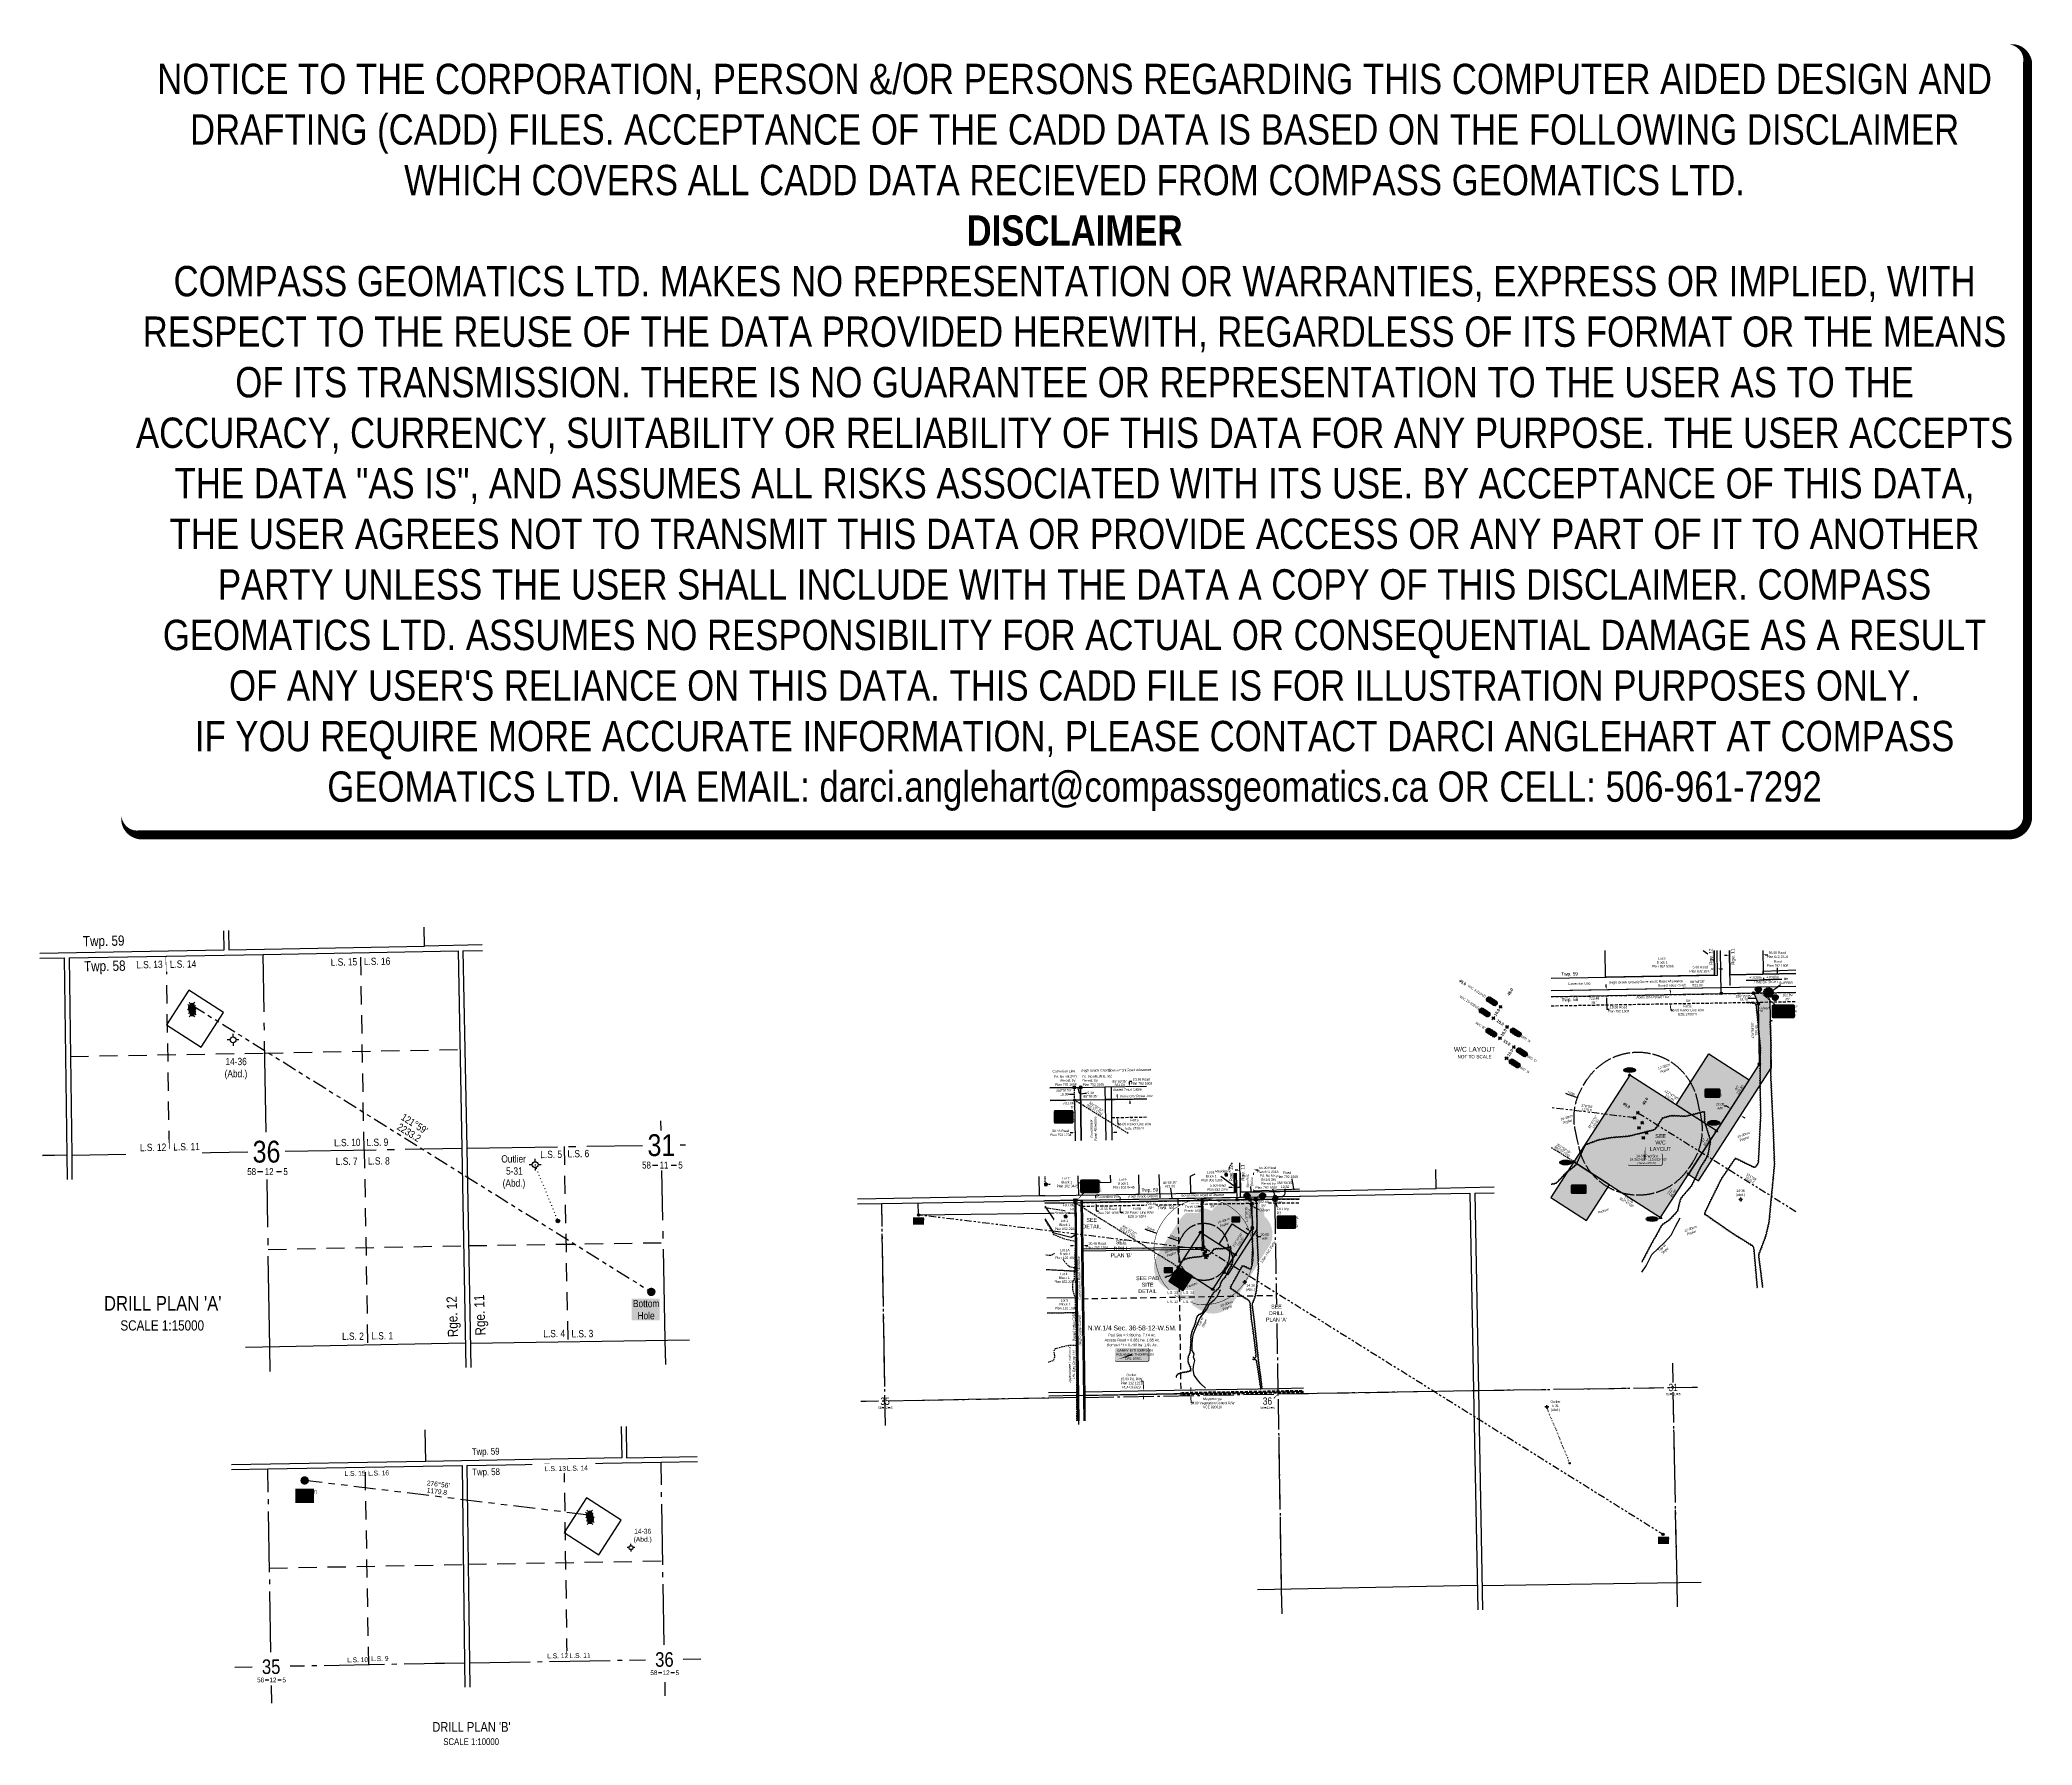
# Model space of a CAD drawing. Extents: x 583318 to 591532, y 5989316 to 5996345.
import ezdxf
from ezdxf.enums import TextEntityAlignment as Align

# ---------------------------------------------------------------- set-up
doc = ezdxf.new("R2010")
doc.units = 0
doc.header["$LTSCALE"] = 5
doc.header["$PDSIZE"] = 0.5
for name, pattern in [('0', [1, 1, 0]), ('DASHED4', [1.875, 1.25, -0.625]), ('foc-BUFFER', [16.75, 15, -1.75]), ('foc-DOT', [1, 0.2, -0.8]), ('foc-DRILLPATH', [14.75, 6, -1.75, 1.75, -1.75, 1.75, -1.75]), ('foc-FLOWLINE', [3.75, 2.5, -1.25]), ('foc-LSD', [8, 5, -3]), ('foc-QUARTERLINE', [33, 25, -3, 2, -3]), ('foc-TIELINE', [1.875, 1.25, -0.625]), ('POWERLINE5', [7.8, 2.4, -0.6, 0.6, -0.6, 0.6, -0.6, 2.4]), ('UG_PIPE', [1.875, 1.25, -0.625])]:
    doc.linetypes.add(name, pattern=pattern)
doc.layers.get('Defpoints').update_dxf_attribs({"color": 9})
for name, color, linetype in [('10', 1, 'Continuous'), ('35', 37, 'Continuous'), ('9', 3, 'Continuous'), ('AS-DRILL-T', 8, 'Continuous'), ('AS-OWNER', 7, 'Continuous'), ('AS-PIPE-UG', 44, 'UG_PIPE'), ('AS-PIPE-UG-T', 44, 'Continuous'), ('AS-POWER', 104, 'foc-POWER'), ('AS-POWER-EXISTING', 72, 'POWERLINE5'), ('AS-POWER-T', 104, 'Continuous'), ('AS-RESIDENCE', 14, 'Continuous'), ('AS-TELEPHONE-T', 224, 'Continuous'), ('AS-TELUS', 224, 'foc-TEL'), ('AUX-BUFFER', 7, 'foc-BUFFER'), ('C-RW', 13, 'Continuous'), ('C-SYMBOL', 7, 'Continuous'), ('CG-NOTES', 7, 'Continuous'), ('D-TXT', 6, 'Continuous'), ('DETAIL-HZ-Existing', 8, 'foc-DOT'), ('DETAIL-T', 7, 'Continuous'), ('F-EZE', 190, 'foc-FLOWLINE'), ('F-VCE', 190, 'foc-FLOWLINE'), ('F-WS-S', 8, 'Continuous'), ('L-AREAREQUIRED', 7, 'Continuous'), ('L-AREAWORK', 7, 'Continuous'), ('L-BD', 7, 'Continuous'), ('L-BD1', 253, 'Continuous'), ('L-DETAIL-T', 3, 'Continuous'), ('L-MON', 1, 'Continuous'), ('L-ROAD-T', 7, 'Continuous'), ('L-SEC', 7, 'Continuous'), ('L-SECLBL', 7, 'Continuous'), ('L-SECQ', 8, 'foc-QUARTERLINE'), ('L-SECTION-LSD', 7, 'foc-LSD'), ('L-TIE', 7, 'foc-TIELINE'), ('L-TITLEDB', 4, 'Continuous'), ('L-TITLEDB-T', 4, 'Continuous'), ('P-BUFFER-H 30m', 51, 'Continuous'), ('P-BUFFER-T', 40, 'Continuous'), ('P-CROSSINGS', 250, 'Continuous'), ('P-ELEVATION', 7, 'Continuous'), ('P-PDRILLPATH', 12, 'foc-DRILLPATH'), ('P-PROPOSED', 10, 'Continuous'), ('P-PROPOSED-H', 21, 'Continuous'), ('P-TEMP-BLOCKS', 250, 'Continuous'), ('P-TEMP-H', 41, 'Continuous'), ('P-TEMP_BORROW PIT', 46, 'Continuous'), ('P-TEMP_WORKSPACE', 46, 'Continuous'), ('P-TXT', 4, 'Continuous'), ('S-4', 4, 'Continuous'), ('S-SYMBOLS', 201, 'Continuous'), ('T-BUSH', 110, '0'), ('T-BUSH-T', 110, 'Continuous'), ('T-SLOPE', 48, 'Continuous')]:
    doc.layers.add(name, color=color, linetype=linetype)
for name, color, linetype, lineweight in [('AS-GENERAL', 48, 'Continuous', 18), ('C-RW-T', 13, 'Continuous', 9), ('F-RW-T', 190, 'Continuous', 9), ('F-VCE-T', 190, 'Continuous', 9), ('F-WS-T', 190, 'Continuous', 9), ('T-TEXT', 48, 'Continuous', 18)]:
    doc.layers.add(name, color=color, linetype=linetype, lineweight=lineweight)
doc.layers.add('DISCLAIMER', color=7, linetype='Continuous', plot=False)
doc.layers.add('P-DRILL-OFFSET', color=7, linetype='Continuous', true_color=0xcccccc, plot=False)
doc.layers.add('P-POWER BUFFER', color=7, linetype='DASHED4', true_color=0x007000)
doc.layers.add('P-POWER BUFFER-T', color=7, linetype='Continuous', true_color=0x007000)
doc.layers.add('P-POWER BUFFER-H', color=7, linetype='0', true_color=0x8aff8a, transparency=0.7)
doc.styles.add('100L', font='ARIALN.TTF', dxfattribs={"height": 11})
doc.styles.add('175L', font='ARIALN.TTF', dxfattribs={"height": 20})
doc.styles.add('80', font='ARIALN.TTF', dxfattribs={"height": 10})
doc.styles.add('80CG', font='ARIALN.TTF', dxfattribs={"height": 10})
doc.styles.add('80L', font='ARIALN.TTF', dxfattribs={"height": 10})
doc.styles.add('80LS', font='ARIALNI.TTF', dxfattribs={"height": 10})
doc.styles.add('BOLD', font='ARIALNB.TTF')
doc.styles.add('Crossing', font='ARIALN.TTF', dxfattribs={"height": 10})
doc.styles.add('foc-LtypeFont', font='ARIALN.TTF', dxfattribs={"height": 7.35})
doc.styles.add('SIMPLEX', font='ARIALN.TTF')
doc.linetypes.add('foc-POWER', pattern='A,6,-1,["P",foc-LtypeFont,S=0.2,R=0,X=-0.625,Y=-0.75],-1.24,4', length=12.24)
doc.linetypes.add('foc-POWER-NOLINE', pattern='A,0,-4,["P",foc-LtypeFont,S=0.2,R=0,X=-0.625,Y=-0.75],-8.24', length=12.24)
doc.linetypes.add('foc-TEL', pattern='A,2,-1,["T",foc-LtypeFont,S=0.2,R=0,X=-0.425,Y=-0.75],-1.24,8', length=12.24)
doc.linetypes.add('foc-TEL-NOLINE', pattern='A,0,-2,["T",foc-LtypeFont,S=0.2,R=0,X=-0.425,Y=-0.75],-10.24', length=12.24)
doc.dimstyles.new('COMPASS', dxfattribs={"dimscale": 5, "dimtxt": 10, "dimasz": 2.5, "dimexe": 0.2, "dimexo": 0.0625, "dimgap": 0.5, "dimtad": 0, "dimtih": 1, "dimtoh": 1, "dimzin": 0, "dimdsep": 46, "dimtxsty": '80', "dimcen": 0.1, "dimse1": 1, "dimse2": 1, "dimclrd": 256, "dimclrt": 256, "dimaunit": 1, "dimadec": 4, "dimazin": 0, "dimtfac": 0.06, "dimtofl": 0, "dimtmove": 0, "dimatfit": 1, "dimfxl": 0.2, "dimtolj": 1, "dimtzin": 0, "dimlwd": -1, "dimarcsym": 0})
doc.dimstyles.new('Compass 5 000', dxfattribs={"dimscale": 5, "dimtxt": 9, "dimasz": 2, "dimexe": 0.2, "dimexo": 0.0625, "dimgap": 0.5, "dimtad": 0, "dimtih": 1, "dimtoh": 1, "dimzin": 0, "dimdsep": 46, "dimtxsty": '80CG', "dimcen": 0.1, "dimse1": 1, "dimse2": 1, "dimclrd": 256, "dimclrt": 256, "dimaunit": 1, "dimadec": 4, "dimazin": 0, "dimtfac": 0.06, "dimtofl": 0, "dimtmove": 0, "dimatfit": 1, "dimfxl": 0.2, "dimtolj": 1, "dimtzin": 0, "dimlwd": -1, "dimarcsym": 0})

# ---------------------------------------------------------------- blocks, each defined once
blk = doc.blocks.new('L-SECLBL')
at = {"layer": '9', "color": 7}
for p, q in [((-5.1, -27.8), (-12.3, -27.8)), ((20.7, -27.8), (13.5, -27.8))]:
    blk.add_line(p, q, dxfattribs=at)
at = {"layer": '10', "color": 2, "style": 'SIMPLEX'}
blk.add_attdef('SEC', text='', height=30, dxfattribs=at).set_placement((0, 0), align=Align.MIDDLE)
at = {"layer": '10', "color": 5, "style": '80L'}
blk.add_attdef('TWP', text='', height=9.5, dxfattribs=at).set_placement((-14.4, -27.4), align=Align.MIDDLE_RIGHT)
blk.add_attdef('RGE', text='', height=9.5, dxfattribs=at).set_placement((3.6, -27.4), align=Align.MIDDLE_CENTER)
blk.add_attdef('MER', text='', height=9.5, dxfattribs=at).set_placement((23.2, -27.4), align=Align.MIDDLE_LEFT)
blk = doc.blocks.new('GABD')
for p, q in [((-0.81, 0), (-1.62, 0)), ((0, 0.81), (0, 1.62)), ((1.62, 0), (0.81, 0)), ((0, -0.81), (0, -1.62))]:
    blk.add_line(p, q)
blk.add_circle((0, 0), 0.8)
blk = doc.blocks.new('*D445')
at = {"layer": 'C-RW-T', "transparency": 16777216}
for p, q in [((587867.5, 5990816.7), (587857.5, 5990816.7)), ((587868, 5990786.3), (587867.5, 5990816.7)), ((587868.7, 5990751.3), (587868.8, 5990741.3))]:
    blk.add_line(p, q, dxfattribs=at)
for points in [[(587869.7, 5990786.4), (587866.4, 5990786.3), (587868.2, 5990776.3)], [(587870.3, 5990751.4), (587867, 5990751.3), (587868.5, 5990761.3)]]:
    blk.add_solid(points, dxfattribs=at)
at = {"layer": 'Defpoints', "color": 0, "transparency": 16777216}
for p in [(587849.7, 5990776), (587849.9, 5990761), (587868.2, 5990776.3)]:
    blk.add_point(p, dxfattribs=at)
at = {"layer": 'C-RW-T', "transparency": 16777216, "insert": (587818.4, 5990816.7), "char_height": 10, "attachment_point": 5, "style": '80CG'}
blk.add_mtext('\\A1;Outlier\\P15.00 P/L R/W\\PPlan 112 1221\\PPLA 033923', dxfattribs=at)
blk = doc.blocks.new('*D446')
at = {"layer": 'Defpoints', "color": 0, "transparency": 16777216}
for p in [(587772, 5991540.1), (588196.1, 5991562.5), (588196.3, 5991547.5)]:
    blk.add_point(p, dxfattribs=at)
at = {"layer": 'F-RW-T', "transparency": 16777216}
for p, q in [((587771.6, 5991565.1), (587771.4, 5991575.1)), ((587772.2, 5991530.1), (587772.5, 5991511.5)), ((587772.5, 5991511.5), (587782.5, 5991511.5))]:
    blk.add_line(p, q, dxfattribs=at)
for points in [[(587773.2, 5991565.1), (587769.9, 5991565.1), (587771.7, 5991555.1)], [(587773.8, 5991530.1), (587770.5, 5991530.1), (587772, 5991540.1)]]:
    blk.add_solid(points, dxfattribs=at)
at = {"layer": 'F-RW-T', "transparency": 16777216, "insert": (587841.6, 5991511.5), "char_height": 10, "attachment_point": 5, "style": '80CG'}
blk.add_mtext('\\A1;Fortis\\P15.00 Power Line R/W\\PEZE 240074', dxfattribs=at)
blk = doc.blocks.new('*D447')
at = {"layer": 'Defpoints', "color": 0, "transparency": 16777216}
for p in [(588063.8, 5990770.2), (588147.1, 5990771.7), (588147.3, 5990761.7)]:
    blk.add_point(p, dxfattribs=at)
at = {"layer": 'F-VCE-T', "transparency": 16777216}
for p, q in [((588063.6, 5990780.2), (588063.4, 5990790.2)), ((588064.1, 5990750.2), (588064.6, 5990726.1)), ((588064.6, 5990726.1), (588074.6, 5990726.1))]:
    blk.add_line(p, q, dxfattribs=at)
for points in [[(588065.3, 5990780.3), (588062, 5990780.2), (588063.8, 5990770.2)], [(588065.8, 5990750.3), (588062.5, 5990750.2), (588064, 5990760.2)]]:
    blk.add_solid(points, dxfattribs=at)
at = {"layer": 'F-VCE-T', "transparency": 16777216, "insert": (588152.5, 5990726.1), "char_height": 10, "attachment_point": 5, "style": '80CG'}
blk.add_mtext('\\A1;Mayerthorpe\\P10.00 Vegetation Control R/W\\PVCE 920016', dxfattribs=at)
blk = doc.blocks.new('*D448')
at = {"layer": 'Defpoints', "color": 0, "transparency": 16777216}
for p in [(587617.1, 5991375), (587590.8, 5991087.7), (587621.2, 5991088.1)]:
    blk.add_point(p, dxfattribs=at)
at = {"layer": 'L-TITLEDB-T', "transparency": 16777216}
for p, q in [((587576.6, 5991374.4), (587566.6, 5991374.3)), ((587627.1, 5991375.2), (587638.7, 5991375.3))]:
    blk.add_line(p, q, dxfattribs=at)
for points in [[(587576.6, 5991376.1), (587576.6, 5991372.8), (587586.6, 5991374.6)], [(587627, 5991376.8), (587627.1, 5991373.5), (587617.1, 5991375)]]:
    blk.add_solid(points, dxfattribs=at)
at = {"layer": 'L-TITLEDB-T', "transparency": 16777216, "insert": (587677.4, 5991375.3), "char_height": 10, "attachment_point": 5, "style": '80CG'}
blk.add_mtext('\\A1;30.48 Road\\PPlan 752 1704', dxfattribs=at)
blk = doc.blocks.new('*D449')
at = {"layer": 'Defpoints', "color": 0, "transparency": 16777216}
for p in [(587672.3, 5991553.4), (587722.4, 5991564.6), (587722.5, 5991554.2)]:
    blk.add_point(p, dxfattribs=at)
at = {"layer": 'L-TITLEDB-T', "transparency": 16777216}
for p, q in [((587672, 5991573.7), (587671.8, 5991583.7)), ((587672.5, 5991543.4), (587672.9, 5991518)), ((587672.9, 5991518), (587682.9, 5991518))]:
    blk.add_line(p, q, dxfattribs=at)
for points in [[(587673.6, 5991573.7), (587670.3, 5991573.7), (587672.1, 5991563.7)], [(587674.2, 5991543.4), (587670.8, 5991543.3), (587672.3, 5991553.4)]]:
    blk.add_solid(points, dxfattribs=at)
at = {"layer": 'L-TITLEDB-T', "transparency": 16777216, "insert": (587721.7, 5991518), "char_height": 10, "attachment_point": 5, "style": '80CG'}
blk.add_mtext('\\A1;10.36 Road\\PPlan 792 1608', dxfattribs=at)
blk = doc.blocks.new('*D450')
at = {"layer": 'Defpoints', "color": 0, "transparency": 16777216}
for p in [(588267.2, 5991654), (588321.5, 5991687), (588322.1, 5991655.1)]:
    blk.add_point(p, dxfattribs=at)
at = {"layer": 'L-TITLEDB-T', "transparency": 16777216}
for p, q in [((588256.6, 5991685.7), (588246.6, 5991685.5)), ((588331.5, 5991687.2), (588341.5, 5991687.4))]:
    blk.add_line(p, q, dxfattribs=at)
for points in [[(588256.5, 5991687.4), (588256.6, 5991684), (588266.6, 5991685.9)], [(588331.5, 5991688.8), (588331.5, 5991685.5), (588321.5, 5991687)]]:
    blk.add_solid(points, dxfattribs=at)
at = {"layer": 'L-TITLEDB-T', "transparency": 16777216, "insert": (588380.3, 5991687.4), "char_height": 10, "attachment_point": 5, "style": '80CG'}
blk.add_mtext('\\A1;55.00 Road\\PPlan 842 2318', dxfattribs=at)
blk = doc.blocks.new('*D451')
at = {"layer": 'L-TITLEDB-T', "transparency": 16777216}
for p, q in [((588232.8, 5991615), (588213, 5991614.7)), ((588257.8, 5991615.5), (588267.8, 5991615.7))]:
    blk.add_line(p, q, dxfattribs=at)
for points in [[(588232.8, 5991616.7), (588232.8, 5991613.4), (588242.8, 5991615.2)], [(588257.8, 5991617.2), (588257.8, 5991613.9), (588247.8, 5991615.3)]]:
    blk.add_solid(points, dxfattribs=at)
at = {"layer": 'L-TITLEDB-T', "transparency": 16777216, "insert": (588174.3, 5991614.7), "char_height": 10, "attachment_point": 5, "style": '80CG', "bg_fill": 3, "box_fill_scale": 1.1, "bg_fill_color": 256, "bg_fill_true_color": 13158600, "bg_fill_transparency": 0}
blk.add_mtext('\\A1;5.00 Road\\PPlan 832 2947', dxfattribs=at)
at = {"layer": 'Defpoints', "color": 0, "transparency": 16777216}
for p in [(588241.8, 5991666.3), (588246.8, 5991666.4), (588242.8, 5991615.2)]:
    blk.add_point(p, dxfattribs=at)
blk = doc.blocks.new('res_occ')
for points in [[(0.1, 0.9), (-1.3, -0.4), (1.5, -0.4)], [(-0.9, -1.4), (1.1, -1.4), (1.1, -0.4), (-0.9, -0.4)]]:
    blk.add_hatch(color=14).paths.add_polyline_path(points)
at = {"color": 14}
for points in [[(0.1, 0.9), (-1.3, -0.4), (1.5, -0.4)], [(-0.9, -1.4), (1.1, -1.4), (1.1, -0.4), (-0.9, -0.4)]]:
    blk.add_lwpolyline(points, close=True, dxfattribs=at)
blk = doc.blocks.new('fdia')
at = {"color": 255, "const_width": 1}
blk.add_lwpolyline([(-0.5, 0, 1), (0.5, 0, 1)], format="xyb", close=True, dxfattribs=at)
blk = doc.blocks.new('Fdiaa')
blk.add_blockref('fdia', (0, 0))
blk = doc.blocks.new('fdib')
at = {"color": 1, "const_width": 1.6}
blk.add_lwpolyline([(-0.4, 0, 1), (0.4, 0, 1)], format="xyb", close=True, dxfattribs=at)
at = {"color": 1}
blk.add_circle((0, 0), 0.8, dxfattribs=at)
blk = doc.blocks.new('Fdibb')
blk.add_blockref('fdib', (0, 0))
blk = doc.blocks.new('fdicc')
for name in ['Fdibb', 'Fdiaa']:
    blk.add_blockref(name, (0, 0))
blk = doc.blocks.new('FDI')
blk.add_blockref('fdicc', (0, 0))
blk = doc.blocks.new('TRIA')
blk.add_hatch(color=255).paths.add_polyline_path([(0, 1.5), (-1.5, -0.9), (1.4, -0.9)])
blk = doc.blocks.new('TRIAA')
blk.add_blockref('TRIA', (0, 0))
blk = doc.blocks.new('TRIB')
at = {"color": 1}
blk.add_lwpolyline([(-1.1, -0.7), (0, 1.1), (1, -0.7)], close=True, dxfattribs=at)
blk = doc.blocks.new('TRIBB')
blk.add_blockref('TRIB', (0, 0))
blk = doc.blocks.new('TRICC')
for name in ['TRIAA', 'TRIBB']:
    blk.add_blockref(name, (0, 0))
blk = doc.blocks.new('plspike')
blk.add_blockref('TRICC', (0, 0))
blk = doc.blocks.new('POWERPOLE')
h = blk.add_hatch(color=255)
edge = h.paths.add_edge_path()
edge.add_arc((0, 0), 0.96, 0, 360)
at = {"linetype": 'Continuous'}
for p, q in [((0.7, -0.7), (-0.7, 0.7)), ((-0.7, -0.7), (0.7, 0.7))]:
    blk.add_line(p, q, dxfattribs=at)
blk.add_circle((0, 0), 0.96, dxfattribs=at)
blk = doc.blocks.new('*D452')
at = {"layer": 'Defpoints', "color": 0, "transparency": 16777216}
for p in [(588308.2, 5991433.9), (588276.1, 5991384), (588292.9, 5991373.2)]:
    blk.add_point(p, dxfattribs=at)
at = {"layer": 'P-TXT', "transparency": 16777216}
for p, q in [((588299.8, 5991439.3), (588291.4, 5991444.8)), ((588333.5, 5991417.7), (588341.9, 5991412.3)), ((588341.9, 5991412.3), (588351.9, 5991412.3))]:
    blk.add_line(p, q, dxfattribs=at)
for points in [[(588300.7, 5991440.7), (588298.9, 5991437.9), (588308.2, 5991433.9)], [(588334.4, 5991419.1), (588332.6, 5991416.3), (588325.1, 5991423.1)]]:
    blk.add_solid(points, dxfattribs=at)
at = {"layer": 'P-TXT', "transparency": 16777216, "insert": (588368.3, 5991412.3), "char_height": 10, "attachment_point": 5, "style": '80CG'}
blk.add_mtext('\\A1;20.00\\PA/R', dxfattribs=at)
blk = doc.blocks.new('*U454')
h = blk.add_hatch(color=254)
edge = h.paths.add_edge_path()
edge.add_line((-34, -28.5), (34, -28.5))
edge.add_arc((34, -22.5), 6, 270, 360)
edge.add_line((40, -22.5), (40, 21))
edge.add_arc((34, 21), 6, 0, 90)
edge.add_line((34, 27), (-34, 27))
edge.add_arc((-34, 21), 6, 90, 180)
edge.add_line((-40, 21), (-40, -22.5))
edge.add_arc((-34, -22.5), 6, 180, 270)
at = {"color": 1, "flags": 128}
blk.add_lwpolyline([(-34, -28.5, 3, 3, 0), (34, -28.5, 3, 3, 0.414214), (40, -22.5, 3, 3, 0), (40, 21, 3, 0, 0.414214), (34, 27, 0, 0, 0), (-34, 27, 0, 0, 0.414214), (-40, 21, 0, 0, 0), (-40, -22.5, 0, 3, 0.414214)], format="xyseb", close=True, dxfattribs=at)
blk.add_lwpolyline([(-34.4, -21.2, 0, 10, 0), (0, 0, 5, 5, 0)], format="xyseb", dxfattribs=at)
at = {"color": 1, "style": '80'}
blk.add_attdef('ENTER_TEXT_001', (-36.7, -5), '', height=10, dxfattribs=at)
blk = doc.blocks.new('*U455')
h = blk.add_hatch(color=254)
edge = h.paths.add_edge_path()
edge.add_line((-34, -28.5), (34, -28.5))
edge.add_arc((34, -22.5), 6, 270, 360)
edge.add_line((40, -22.5), (40, 21))
edge.add_arc((34, 21), 6, 0, 90)
edge.add_line((34, 27), (-34, 27))
edge.add_arc((-34, 21), 6, 90, 180)
edge.add_line((-40, 21), (-40, -22.5))
edge.add_arc((-34, -22.5), 6, 180, 270)
at = {"color": 1, "flags": 128}
blk.add_lwpolyline([(-56.7, -64.8, 0, 10, 0), (0, 0, 5, 5, 0)], format="xyseb", dxfattribs=at)
blk.add_lwpolyline([(-34, -28.5, 3, 3, 0), (34, -28.5, 3, 3, 0.414214), (40, -22.5, 3, 3, 0), (40, 21, 3, 0, 0.414214), (34, 27, 0, 0, 0), (-34, 27, 0, 0, 0.414214), (-40, 21, 0, 0, 0), (-40, -22.5, 0, 3, 0.414214)], format="xyseb", close=True, dxfattribs=at)
at = {"color": 1, "style": '80'}
blk.add_attdef('ENTER_TEXT_001', (-36.7, -5), '', height=10, dxfattribs=at)
blk = doc.blocks.new('*U458')
h = blk.add_hatch(color=59)
edge = h.paths.add_edge_path()
edge.add_line((-64, -28.5), (64, -28.5))
edge.add_arc((64, -22.5), 6, 270, 360)
edge.add_line((70, -22.5), (70, 21))
edge.add_arc((64, 21), 6, 0, 90)
edge.add_line((64, 27), (-64, 27))
edge.add_arc((-64, 21), 6, 90, 180)
edge.add_line((-70, 21), (-70, -22.5))
edge.add_arc((-64, -22.5), 6, 180, 270)
at = {"color": 1, "flags": 128}
blk.add_lwpolyline([(-64, -28.5, 3, 3, 0), (64, -28.5, 3, 3, 0.414214), (70, -22.5, 3, 3, 0), (70, 21, 3, 0, 0.414214), (64, 27, 0, 0, 0), (-64, 27, 0, 0, 0.414214), (-70, 21, 0, 0, 0), (-70, -22.5, 0, 3, 0.414214)], format="xyseb", close=True, dxfattribs=at)
blk.add_lwpolyline([(-58.8, -21, 0, 7.5, 0), (0, 0, 0, 0, 0)], format="xyseb", dxfattribs=at)
at = {"color": 1, "style": '80'}
blk.add_attdef('ENTER_TEXT_001', (-36.7, -5), '', height=10, dxfattribs=at)
blk = doc.blocks.new('Temp_Area_Small_Pink')
at = {"true_color": 0xff8aff}
h = blk.add_hatch(color=211, dxfattribs=at)
h.dxf.hatch_style = 1
h.paths.add_polyline_path([(-16.8, -9.4), (16.3, -9.4), (16.3, 9.1), (-16.8, 9.1)])
at = {"color": 250}
for points in [[(-17, -9.6), (16.5, -9.6), (16.5, 9.3), (-17, 9.3)], [(-16.9, -9.5), (16.4, -9.5), (16.4, 9.2), (-16.9, 9.2)]]:
    blk.add_lwpolyline(points, close=True, dxfattribs=at)
at = {"color": 250, "style": '80L'}
blk.add_attdef('TEMPORARY', text='', height=9, dxfattribs=at).set_placement((0, -0.1), align=Align.MIDDLE_CENTER)
blk = doc.blocks.new('*D507')
at = {"layer": 'Defpoints', "color": 0, "transparency": 16777216}
for p in [(590105.1, 5992410.6), (590041.4, 5992372), (590105.7, 5992373.1)]:
    blk.add_point(p, dxfattribs=at)
at = {"layer": 'F-RW-T', "transparency": 16777216}
for p, q in [((590040.6, 5992419.4), (590040.4, 5992429.4)), ((590041.6, 5992362), (590041.9, 5992345.8)), ((590041.9, 5992345.8), (590051.9, 5992345.8))]:
    blk.add_line(p, q, dxfattribs=at)
for points in [[(590042.3, 5992419.5), (590038.9, 5992419.4), (590040.8, 5992409.5)], [(590043.3, 5992362), (590039.9, 5992361.9), (590041.4, 5992372)]]:
    blk.add_solid(points, dxfattribs=at)
at = {"layer": 'F-RW-T', "transparency": 16777216, "insert": (590111, 5992345.8), "char_height": 10, "attachment_point": 5, "style": '80CG'}
blk.add_mtext('\\A1;Fortis\\P15.00 Power Line R/W\\PEZE 240074', dxfattribs=at)
blk = doc.blocks.new('*D508')
at = {"layer": 'Defpoints', "color": 0, "transparency": 16777216}
for p in [(590284.1, 5992575.5), (590421.5, 5992578.2), (590421.6, 5992573.7)]:
    blk.add_point(p, dxfattribs=at)
at = {"layer": 'L-TITLEDB-T', "transparency": 16777216}
for p, q in [((590274.2, 5992570.8), (590264.2, 5992570.6)), ((590431.6, 5992573.9), (590442.9, 5992574.1))]:
    blk.add_line(p, q, dxfattribs=at)
for points in [[(590274.2, 5992572.5), (590274.2, 5992569.2), (590284.2, 5992571)], [(590431.6, 5992575.5), (590431.7, 5992572.2), (590421.6, 5992573.7)]]:
    blk.add_solid(points, dxfattribs=at)
at = {"layer": 'L-TITLEDB-T', "transparency": 16777216, "insert": (590481.6, 5992574.1), "char_height": 10, "attachment_point": 5, "style": '80CG'}
blk.add_mtext('\\A1;55.00 Road\\PPlan 842 2318', dxfattribs=at)
blk = doc.blocks.new('*D509')
at = {"layer": 'L-TITLEDB-T', "transparency": 16777216}
for p, q in [((590212.5, 5992515), (590202.5, 5992514.8)), ((590245, 5992515.6), (590255, 5992515.8))]:
    blk.add_line(p, q, dxfattribs=at)
for points in [[(590212.5, 5992516.7), (590212.6, 5992513.3), (590222.5, 5992515.2)], [(590245, 5992517.3), (590245, 5992514), (590235, 5992515.4)]]:
    blk.add_solid(points, dxfattribs=at)
at = {"layer": 'L-TITLEDB-T', "transparency": 16777216, "insert": (590163.8, 5992514.8), "char_height": 10, "attachment_point": 5, "style": '80CG', "bg_fill": 3, "box_fill_scale": 1.1, "bg_fill_color": 256, "bg_fill_true_color": 13158600, "bg_fill_transparency": 0}
blk.add_mtext('\\A1;5.00 Road\\PPlan 832 2947', dxfattribs=at)
at = {"layer": 'Defpoints', "color": 0, "transparency": 16777216}
for p in [(590222.2, 5992533.5), (590222.5, 5992515.2), (590234.7, 5992533.7)]:
    blk.add_point(p, dxfattribs=at)
blk = doc.blocks.new('*D506')
at = {"layer": 'Defpoints', "color": 0, "transparency": 16777216}
for p in [(590288.8, 5991938.9), (590305.2, 5991964.4), (590347.2, 5991937.3)]:
    blk.add_point(p, dxfattribs=at)
at = {"layer": 'P-TXT', "transparency": 16777216}
for p, q in [((590272, 5991949.7), (590262, 5991949.7)), ((590280.4, 5991944.3), (590272, 5991949.7)), ((590339.2, 5991906.4), (590347.6, 5991901))]:
    blk.add_line(p, q, dxfattribs=at)
for points in [[(590281.3, 5991945.7), (590279.5, 5991942.9), (590288.8, 5991938.9)], [(590340.1, 5991907.8), (590338.3, 5991905), (590330.8, 5991911.8)]]:
    blk.add_solid(points, dxfattribs=at)
at = {"layer": 'P-TXT', "transparency": 16777216, "insert": (590245.6, 5991949.7), "char_height": 10, "attachment_point": 5, "style": '80CG'}
blk.add_mtext('\\A1;20.00\\PA/R', dxfattribs=at)
blk = doc.blocks.new('*U510')
at = {"true_color": 0xff8aff}
h = blk.add_hatch(color=211, dxfattribs=at)
edge = h.paths.add_edge_path()
edge.add_line((-26.5, -20), (26.5, -20))
edge.add_arc((26.5, -14), 6, 270, 360)
edge.add_line((32.5, -14), (32.5, 12.5))
edge.add_arc((26.5, 12.5), 6, 0, 90)
edge.add_line((26.5, 18.5), (-26.5, 18.5))
edge.add_arc((-26.5, 12.5), 6, 90, 180)
edge.add_line((-32.5, 12.5), (-32.5, -14))
edge.add_arc((-26.5, -14), 6, 180, 270)
at = {"color": 250, "flags": 128}
blk.add_lwpolyline([(-26.5, -20, 3, 3, 0), (26.5, -20, 3, 3, 0.414214), (32.5, -14, 3, 3, 0), (32.5, 12.5, 3, 0, 0.414214), (26.5, 18.5, 0, 0, 0), (-26.5, 18.5, 0, 0, 0.414214), (-32.5, 12.5, 0, 0, 0), (-32.5, -14, 0, 3, 0.414214)], format="xyseb", close=True, dxfattribs=at)
at = {"flags": 128}
blk.add_lwpolyline([(-15.4, 0, 0, 7.5, 0), (0, 0, 0, 0, 0)], format="xyseb", dxfattribs=at)
at = {"color": 250}
for tag, p, height, style in [('TEMP_AREA_W1_001', (-9.2, 2.2), 12, 'BOLD'), ('ENTER_TEXT_001', (-30.7, -12.8), 9, '80')]:
    blk.add_attdef(tag, p, '', height=height, dxfattribs=dict(at, style=style))
blk = doc.blocks.new('*U553')
h = blk.add_hatch(color=255)
edge = h.paths.add_edge_path()
edge.add_line((-41.5, -28.5), (41.5, -28.5))
edge.add_arc((41.5, -22.5), 6, 270, 360)
edge.add_line((47.5, -22.5), (47.5, 21))
edge.add_arc((41.5, 21), 6, 0, 90)
edge.add_line((41.5, 27), (-41.5, 27))
edge.add_arc((-41.5, 21), 6, 90, 180)
edge.add_line((-47.5, 21), (-47.5, -22.5))
edge.add_arc((-41.5, -22.5), 6, 180, 270)
at = {"color": 104, "flags": 128}
blk.add_lwpolyline([(-96, 75.9, 0, 7.5, 0), (0, 0, 0, 0, 0)], format="xyseb", dxfattribs=at)
blk.add_lwpolyline([(-41.5, -28.5, 3, 3, 0), (41.5, -28.5, 3, 3, 0.414214), (47.5, -22.5, 3, 3, 0), (47.5, 21, 3, 0, 0.414214), (41.5, 27, 0, 0, 0), (-41.5, 27, 0, 0, 0.414214), (-47.5, 21, 0, 0, 0), (-47.5, -22.5, 0, 3, 0.414214)], format="xyseb", close=True, dxfattribs=at)
at = {"color": 104, "style": '80'}
blk.add_attdef('ENTER_TEXT_001', (-26.8, -4.9), '', height=10, dxfattribs=at)
blk = doc.blocks.new('we')
at = {"layer": 'P-ELEVATION'}
h = blk.add_hatch(color=111, dxfattribs=at)
h.dxf.hatch_style = 1
edge = h.paths.add_edge_path()
edge.add_ellipse((0, 0), major_axis=(-24.4, 0), ratio=0.410256, start_angle=0, end_angle=360)
at = {"layer": 'P-ELEVATION', "color": 7, "flags": 128}
blk.add_lwpolyline([(0, 0, 12.5, 0, 0), (-12.4, -6.4, 0, 0, 0)], format="xyseb", dxfattribs=at)
at = {"layer": 'P-ELEVATION', "color": 7}
blk.add_ellipse((0, 0), major_axis=(-24.4, 0), ratio=0.410256, dxfattribs=at)
at = {"layer": 'P-ELEVATION', "style": '80'}
blk.add_attdef('ELEVATION', text='', height=10, dxfattribs=at).set_placement((0, 0), align=Align.MIDDLE_CENTER)
blk = doc.blocks.new('Center_Coords')
h = blk.add_hatch(color=255)
edge = h.paths.add_edge_path()
edge.add_line((-63.6, -23.9), (66.4, -23.9))
edge.add_arc((66.4, -17.9), 6, 270, 360)
edge.add_line((72.4, -17.9), (72.4, 18.6))
edge.add_arc((66.4, 18.6), 6, 0, 90)
edge.add_line((66.4, 24.6), (-63.6, 24.6))
edge.add_arc((-63.6, 18.6), 6, 90, 180)
edge.add_line((-69.6, 18.6), (-69.6, -17.9))
edge.add_arc((-63.6, -17.9), 6, 180, 270)
at = {"color": 14, "flags": 128}
blk.add_lwpolyline([(-63.6, -23.9, 3, 3, 0), (66.4, -23.9, 3, 3, 0.414214), (72.4, -17.9, 3, 3, 0), (72.4, 18.6, 3, 0, 0.414214), (66.4, 24.6, 0, 0, 0), (-63.6, 24.6, 0, 0, 0.414214), (-69.6, 18.6, 0, 0, 0), (-69.6, -17.9, 0, 3, 0.414214)], format="xyseb", close=True, dxfattribs=at)
at = {"color": 14, "insert": (-36.4, -10.6), "char_height": 7.5, "attachment_point": 1, "style": '80L'}
blk.add_mtext_dynamic_manual_height_columns('\\pi6.7688;{\\fArial Narrow|b0|i1|c0|p34;(Centre NAD 83)}', width=76.285, gutter_width=45, heights=[0], dxfattribs=at)
at = {"color": 14, "style": '80'}
for tag, p in [('ENTER_COORDS_001', (-61.6, -4)), ('ENTER_TEXT_001', (-24.4, 9.8))]:
    blk.add_attdef(tag, p, '', height=10, dxfattribs=at)
blk = doc.blocks.new('*U524')
at = {"layer": '35', "color": 3}
blk.add_circle((0, 0), 10, dxfattribs=at)
at = {"layer": '35', "color": 3, "style": '80'}
blk.add_attdef('RP_001', (10.6, -18.3), '', height=10, dxfattribs=at)
blk = doc.blocks.new('xing2')
h = blk.add_hatch(color=50)
h.dxf.hatch_style = 1
edge = h.paths.add_edge_path()
edge.add_ellipse((0, 0), major_axis=(-12.5, 0), ratio=0.816297, start_angle=0, end_angle=360)
h = blk.add_hatch(color=250)
h.dxf.hatch_style = 1
edge = h.paths.add_edge_path()
edge.add_ellipse((0, -2), major_axis=(-12.5, 0), ratio=0.816297, start_angle=0, end_angle=180)
edge.add_line((12.5, -2), (12.5, 0))
edge.add_ellipse((0, 0), major_axis=(-12.5, 0), ratio=0.816297, start_angle=0, end_angle=180, ccw=False)
edge.add_line((-12.5, 0), (-12.5, -2))
at = {"color": 250}
blk.add_ellipse((0, 0), major_axis=(-12.5, 0), ratio=0.816297, dxfattribs=at)
blk.add_ellipse((0, -2), major_axis=(-12.5, 0), ratio=0.816297, start_param=0, end_param=3.141593, dxfattribs=at)
at = {"color": 250, "style": 'Crossing'}
blk.add_attdef('CROSSING', text='', height=9, dxfattribs=at).set_placement((0.1, 0), align=Align.MIDDLE_CENTER)
at = {"color": 250, "style": 'Crossing', "flags": 1}
for tag, p in [('DESCRIPTION', (0.1, -25.8)), ('LOCATION', (0.1, -39.3)), ('DWG_REF', (0.1, -52.8)), ('OWNER', (0.1, -12.5))]:
    blk.add_attdef(tag, text='', height=9, dxfattribs=at).set_placement(p, align=Align.MIDDLE_CENTER)
blk = doc.blocks.new('*D547')
at = {"layer": 'Defpoints', "color": 0, "transparency": 16777216}
for p in [(589777, 5992405), (589860.6, 5992432.4), (589861.1, 5992406.5)]:
    blk.add_point(p, dxfattribs=at)
at = {"layer": 'L-TITLEDB-T', "transparency": 16777216}
for p, q in [((589776.4, 5992440.9), (589776.2, 5992450.9)), ((589777.2, 5992395), (589778, 5992349.5)), ((589778, 5992349.5), (589788, 5992349.5))]:
    blk.add_line(p, q, dxfattribs=at)
for points in [[(589778, 5992440.9), (589774.7, 5992440.9), (589776.5, 5992430.9)], [(589778.8, 5992395), (589775.5, 5992395), (589777, 5992405)]]:
    blk.add_solid(points, dxfattribs=at)
at = {"layer": 'L-TITLEDB-T', "transparency": 16777216, "insert": (589826.7, 5992349.5), "char_height": 10, "attachment_point": 5, "style": '80CG'}
blk.add_mtext('\\A1;10.36 Road\\PPlan 792 1608', dxfattribs=at)
blk = doc.blocks.new('TEMP')
h = blk.add_hatch(color=255)
h.dxf.hatch_style = 1
h.paths.add_polyline_path([(0, 0.3), (-0.7, 1.2), (-0.7, 0.7), (-1.2, 0.7), (-0.3, 0), (-1.2, -0.7), (-0.7, -0.7), (-0.7, -1.2), (0, -0.3), (0.7, -1.2), (0.7, -0.7), (1.2, -0.7), (0.3, 0), (1.2, 0.7), (0.7, 0.7), (0.7, 1.2)])
h.paths.add_polyline_path([(0.6, 0.8), (0.6, 0.6), (0.8, 0.6), (0.1, 0), (0.8, -0.6), (0.6, -0.6), (0.6, -0.8), (0, -0.1), (-0.6, -0.8), (-0.6, -0.6), (-0.8, -0.6), (-0.1, 0), (-0.8, 0.6), (-0.6, 0.6), (-0.6, 0.8), (0, 0.1)], flags=16)
h = blk.add_hatch(color=1)
h.dxf.hatch_style = 1
h.paths.add_polyline_path([(0, 0.1), (-0.6, 0.8), (-0.6, 0.6), (-0.8, 0.6), (-0.1, 0), (-0.8, -0.6), (-0.6, -0.6), (-0.6, -0.8), (0, -0.1), (0.6, -0.8), (0.6, -0.6), (0.8, -0.6), (0.1, 0), (0.8, 0.6), (0.6, 0.6), (0.6, 0.8)])
at = {"color": 1}
for p, q in [((-0.1, 0), (0.1, 0)), ((0, 0.1), (0, -0.1))]:
    blk.add_line(p, q, dxfattribs=at)
at = {"color": 255, "flags": 128}
blk.add_lwpolyline([(-0.3, 0), (-1.2, 0.7), (-0.7, 0.7), (-0.7, 1.2), (0, 0.3), (0.7, 1.2), (0.7, 0.7), (1.2, 0.7), (0.3, 0), (1.2, -0.7), (0.7, -0.7), (0.7, -1.2), (0, -0.3), (-0.7, -1.2), (-0.7, -0.7), (-1.2, -0.7)], close=True, dxfattribs=at)
at = {"color": 1, "flags": 128}
blk.add_lwpolyline([(-0.1, 0), (-0.8, 0.6), (-0.6, 0.6), (-0.6, 0.8), (0, 0.1), (0.6, 0.8), (0.6, 0.6), (0.8, 0.6), (0.1, 0), (0.8, -0.6), (0.6, -0.6), (0.6, -0.8), (0, -0.1), (-0.6, -0.8), (-0.6, -0.6), (-0.8, -0.6)], close=True, dxfattribs=at)
blk = doc.blocks.new('*D550')
at = {"layer": 'Defpoints', "color": 0, "transparency": 16777216}
for p in [(587788.1, 5991978.4), (587761.7, 5991903), (587789.4, 5991903.5)]:
    blk.add_point(p, dxfattribs=at)
at = {"layer": 'F-RW-T', "transparency": 16777216}
for p, q in [((587760.2, 5991988), (587760, 5991997.9)), ((587761.9, 5991893), (587762.2, 5991875.9)), ((587762.2, 5991875.9), (587772.2, 5991875.9))]:
    blk.add_line(p, q, dxfattribs=at)
for points in [[(587761.9, 5991988), (587758.5, 5991987.9), (587760.4, 5991978)], [(587763.5, 5991893), (587760.2, 5991893), (587761.7, 5991903)]]:
    blk.add_solid(points, dxfattribs=at)
at = {"layer": 'F-RW-T', "transparency": 16777216, "insert": (587831.3, 5991875.9), "char_height": 10, "attachment_point": 5, "style": '80CG'}
blk.add_mtext('\\A1;Fortis\\P15.00 Power Line R/W\\PEZE 240074', dxfattribs=at)
blk = doc.blocks.new('*D551')
at = {"layer": 'Defpoints', "color": 0, "transparency": 16777216}
for p in [(587585.5, 5991839.9), (587585.6, 5991827.8), (587738, 5991829.8)]:
    blk.add_point(p, dxfattribs=at)
at = {"layer": 'L-TITLEDB-T', "transparency": 16777216}
for p, q in [((587575.5, 5991839.8), (587565.5, 5991839.7)), ((587747.8, 5991842.1), (587757.8, 5991842.2))]:
    blk.add_line(p, q, dxfattribs=at)
for points in [[(587575.5, 5991841.5), (587575.5, 5991838.1), (587585.5, 5991839.9)], [(587747.8, 5991843.8), (587747.8, 5991840.4), (587737.8, 5991842)]]:
    blk.add_solid(points, dxfattribs=at)
at = {"layer": 'L-TITLEDB-T', "transparency": 16777216, "insert": (587526.8, 5991839.7), "char_height": 10, "attachment_point": 5, "style": '80CG'}
blk.add_mtext('\\A1;30.48 Road\\PPlan 752 1704', dxfattribs=at)
blk = doc.blocks.new('*D552')
at = {"layer": 'Defpoints', "color": 0, "transparency": 16777216}
for p in [(587811.2, 5992030.6), (587825.7, 5992030.9), (587826.6, 5991979.1)]:
    blk.add_point(p, dxfattribs=at)
at = {"layer": 'L-TITLEDB-T', "transparency": 16777216}
for p, q in [((587820.8, 5992052.1), (587810.8, 5992052.1)), ((587810.8, 5992052.1), (587810.9, 5992050.6)), ((587811, 5992040.6), (587810.9, 5992050.6)), ((587812.3, 5991968.9), (587812.5, 5991958.9))]:
    blk.add_line(p, q, dxfattribs=at)
for points in [[(587812.7, 5992040.7), (587809.4, 5992040.6), (587811.2, 5992030.6)], [(587814, 5991968.9), (587810.6, 5991968.8), (587812.1, 5991978.9)]]:
    blk.add_solid(points, dxfattribs=at)
at = {"layer": 'L-TITLEDB-T', "transparency": 16777216, "insert": (587859.6, 5992052.1), "char_height": 10, "attachment_point": 5, "style": '80CG'}
blk.add_mtext('\\A1;10.36 Road\\PPlan 792 1608', dxfattribs=at)
blk = doc.blocks.new('*U556')
h = blk.add_hatch(color=254)
edge = h.paths.add_edge_path()
edge.add_line((-34, -28.5), (34, -28.5))
edge.add_arc((34, -22.5), 6, 270, 360)
edge.add_line((40, -22.5), (40, 21))
edge.add_arc((34, 21), 6, 0, 90)
edge.add_line((34, 27), (-34, 27))
edge.add_arc((-34, 21), 6, 90, 180)
edge.add_line((-40, 21), (-40, -22.5))
edge.add_arc((-34, -22.5), 6, 180, 270)
at = {"color": 1, "flags": 128}
blk.add_lwpolyline([(-34, -28.5, 3, 3, 0), (34, -28.5, 3, 3, 0.414214), (40, -22.5, 3, 3, 0), (40, 21, 3, 0, 0.414214), (34, 27, 0, 0, 0), (-34, 27, 0, 0, 0.414214), (-40, 21, 0, 0, 0), (-40, -22.5, 0, 3, 0.414214)], format="xyseb", close=True, dxfattribs=at)
blk.add_lwpolyline([(-27.5, -24.1, 0, 10, 0), (0, 0, 5, 5, 0)], format="xyseb", dxfattribs=at)
at = {"color": 1, "style": '80'}
blk.add_attdef('ENTER_TEXT_001', (-36.7, -5), '', height=10, dxfattribs=at)
blk = doc.blocks.new('WC')
at = {"layer": 'L-MON'}
h = blk.add_hatch(color=255, dxfattribs=at)
h.dxf.hatch_style = 1
edge = h.paths.add_edge_path()
edge.add_arc((0, 0), 0.9, 0, 360)
at = {"layer": 'L-MON', "color": 240, "flags": 128}
for points in [[(-0.62, 0.5), (-1.23, 1.12)], [(0.52, 0.61), (1.13, 1.21)], [(-1.18, -1.18), (-0.56, -0.57)], [(1.16, -1.18), (0.56, -0.57)]]:
    blk.add_lwpolyline(points, dxfattribs=at)
at = {"layer": 'L-MON', "color": 240}
for radius in [0.8, 0.373]:
    blk.add_circle((0, 0), radius, dxfattribs=at)
blk = doc.blocks.new('plbh')
at = {"layer": 'L-MON'}
h = blk.add_hatch(color=255, dxfattribs=at)
h.dxf.hatch_style = 1
edge = h.paths.add_edge_path()
edge.add_arc((0, 0), 1.16, 0, 360)
h = blk.add_hatch(color=256, dxfattribs=at)
h.dxf.hatch_style = 1
h.paths.add_polyline_path([(-0.96, 0, 1), (0.96, 0, 1)])
h.paths.add_polyline_path([(0.91, 0, -1), (-0.91, 0, -1)], flags=16)
h.paths.add_polyline_path([(0.45, 0, -1), (-0.45, 0, -1)], flags=0)
h = blk.add_hatch(color=256, dxfattribs=at)
h.dxf.hatch_style = 1
h.paths.add_polyline_path([(-0.45, 0, 1), (0.45, 0, 1)])
h.paths.add_polyline_path([(0.4, 0, -1), (-0.4, 0, -1)], flags=16)
at = {"layer": 'L-MON', "color": 240}
for radius in [0.96, 0.91, 0.45, 0.4]:
    blk.add_circle((0, 0), radius, dxfattribs=at)
blk = doc.blocks.new('BH-Existing')
at = {"layer": 'AS-DRILL-T'}
h = blk.add_hatch(color=256, dxfattribs=at)
h.dxf.hatch_style = 1
edge = h.paths.add_edge_path()
edge.add_arc((0, 0), 0.5, 0, 360)
blk.add_circle((0, 0), 0.5, dxfattribs=at)
blk = doc.blocks.new('*U403')
at = {"layer": 'P-ELEVATION'}
h = blk.add_hatch(color=111, dxfattribs=at)
h.dxf.hatch_style = 1
edge = h.paths.add_edge_path()
edge.add_arc((-17.4, -4.5), 6.1, 215, 325)
edge.add_arc((-7.4, -4.5), 6.1, 215, 325)
edge.add_arc((2.6, -4.5), 6.1, 215, 325)
edge.add_arc((12.7, -4.5), 6.1, 215, 325)
edge.add_arc((18.1, -3.7), 4.32, 263.43363, 373.43363)
edge.add_arc((18.8, 2.3), 6.1, 305, 415)
edge.add_arc((17.5, 4.4), 5.69, 30.69553, 140.69553)
edge.add_arc((8.1, 4.5), 6.1, 35, 145)
edge.add_arc((-1.9, 4.5), 6.1, 35, 145)
edge.add_arc((-11.9, 4.5), 6.1, 35, 145)
edge.add_arc((-18, 3.8), 4.33, 75.42608, 185.42608)
edge.add_arc((-18.4, -2.3), 6.96, 125, 235)
at = {"color": 240, "flags": 128}
blk.add_lwpolyline([(-22.4, -8, 0.520567), (-12.3, -8, 0.520567), (-2.4, -8, 0.520567), (7.6, -8, 0.520567), (17.6, -8, 0.520567), (22.4, -2.7, 0.520567), (22.4, 7.3, 0.520567), (13.1, 8, 0.520567), (3.1, 8, 0.520567), (-6.9, 8, 0.520567), (-16.9, 8, 0.520567), (-22.4, 3.4, 0.520567)], format="xyb", close=True, dxfattribs=at)
at = {"layer": 'P-ELEVATION', "color": 240, "flags": 128}
blk.add_lwpolyline([(0, 0, 12.5, 0, 0), (-11.1, -5.5, 0, 0, 0)], format="xyseb", dxfattribs=at)
at = {"layer": 'P-ELEVATION', "color": 240, "style": '80'}
blk.add_attdef('ELEVATION', text='', height=10, dxfattribs=at).set_placement((0, 0), align=Align.MIDDLE_CENTER)
blk = doc.blocks.new('Disclaimer_Legal')
at = {"layer": 'DISCLAIMER', "color": 254, "flags": 128}
blk.add_lwpolyline([(-3612.9, -1104.6, 37.5, 37.5, 0), (4096.1, -1104.6, 37.5, 37.5, 0.414214), (4171.1, -1029.6, 37.5, 37.5, 0), (4171.1, 2078.7, 37.5, 0, 0.414214), (4096.1, 2153.7, 0, 0, 0), (-3612.9, 2153.7, 0, 0, 0.414214), (-3687.9, 2078.7, 0, 0, 0), (-3687.9, -1029.6, 0, 37.5, 0.414214)], format="xyseb", close=True, dxfattribs=at)
at = {"layer": 'DISCLAIMER', "color": 254, "insert": (241.6, 533.9), "char_height": 125, "width": 7717.568, "attachment_point": 5, "style": '80'}
blk.add_mtext('NOTICE TO THE CORPORATION, PERSON &/OR PERSONS REGARDING THIS COMPUTER AIDED DESIGN AND DRAFTING (CADD) FILES. ACCEPTANCE OF THE CADD DATA IS BASED ON THE FOLLOWING DISCLAIMER WHICH COVERS ALL CADD DATA RECIEVED FROM COMPASS GEOMATICS LTD.\\P{\\fArial Narrow|b1|i0|c0|p34;DISCLAIMER}\\PCOMPASS GEOMATICS LTD. MAKES NO REPRESENTATION OR WARRANTIES, EXPRESS OR IMPLIED, WITH RESPECT TO THE REUSE OF THE DATA PROVIDED HEREWITH, REGARDLESS OF ITS FORMAT OR THE MEANS OF ITS TRANSMISSION. THERE IS NO GUARANTEE OR REPRESENTATION TO THE USER AS TO THE ACCURACY, CURRENCY, SUITABILITY OR RELIABILITY OF THIS DATA FOR ANY PURPOSE. THE USER ACCEPTS THE DATA "AS IS", AND ASSUMES ALL RISKS ASSOCIATED WITH ITS USE. BY ACCEPTANCE OF THIS DATA, THE USER AGREES NOT TO TRANSMIT THIS DATA OR PROVIDE ACCESS OR ANY PART OF IT TO ANOTHER PARTY UNLESS THE USER SHALL INCLUDE WITH THE DATA A COPY OF THIS DISCLAIMER. COMPASS GEOMATICS LTD. ASSUMES NO RESPONSIBILITY FOR ACTUAL OR CONSEQUENTIAL DAMAGE AS A RESULT OF ANY USER\'S RELIANCE ON THIS DATA. THIS CADD FILE IS FOR ILLUSTRATION PURPOSES ONLY.\\PIF YOU REQUIRE MORE ACCURATE INFORMATION, PLEASE CONTACT DARCI ANGLEHART AT COMPASS GEOMATICS LTD. VIA EMAIL: darci.anglehart@compassgeomatics.ca OR CELL: 506-961-7292', dxfattribs=at)

msp = doc.modelspace()

# ---------------------------------------------------------------- hatches: boundary and pattern name
at = {"layer": 'P-BUFFER-H 30m'}
h = msp.add_hatch(color=256, dxfattribs=at)
h.dxf.hatch_style = 1
edge = h.paths.add_edge_path()
edge.add_arc((588233.84, 5991464.227), 99.957, 62.4686696, 147.2169682)
edge.add_line((588149.803, 5991518.35), (588149.584, 5991518.009))
edge.add_arc((588103.244, 5991429.442), 99.957, 62.3805753, 147.2169682)
edge.add_line((588019.207, 5991483.565), (587927.198, 5991340.703))
edge.add_arc((588011.235, 5991286.58), 99.957, 147.2169682, 237.2169682)
edge.add_line((587957.112, 5991202.543), (588099.975, 5991110.534))
edge.add_arc((588154.098, 5991194.571), 99.957, 237.2169682, 327.2169682)
edge.add_line((588238.134, 5991140.448), (588328.59, 5991280.899))
edge.add_line((588328.59, 5991280.899), (588332.851, 5991287.515))
edge.add_line((588332.851, 5991287.515), (588384.266, 5991367.348))
edge.add_arc((588300.229, 5991421.47), 99.957, 327.2169682, 408.8296085)
edge.add_line((588366.031, 5991496.714), (588365.055, 5991552.176))
edge.add_arc((588335.073, 5991551.648), 29.987, 1.0078754, 23.5069)
edge.add_line((588362.571, 5991563.609), (588356.801, 5991576.876))
edge.add_arc((588329.302, 5991564.915), 29.987, 23.5069, 91.0078754)
edge.add_line((588328.775, 5991594.898), (588307.14, 5991594.517))
edge.add_arc((588307.667, 5991564.534), 29.987, 91.0078754, 202.900832)
at = {"layer": 'P-POWER BUFFER-H'}
h = msp.add_hatch(color=256, dxfattribs=at)
h.dxf.hatch_style = 1
edge = h.paths.add_edge_path()
edge.add_arc((590445.102, 5992418.082), 19.991, 0, 360)
h = msp.add_hatch(color=256, dxfattribs=at)
h.dxf.hatch_style = 1
edge = h.paths.add_edge_path()
edge.add_arc((588332.055, 5991565.487), 7.997, 0, 360)
at = {"layer": 'P-PROPOSED-H'}
h = msp.add_hatch(color=256, dxfattribs=at)
h.dxf.hatch_style = 1
h.paths.add_polyline_path([(590402.85, 5992372.657), (590407.246, 5992122.803), (590115.219, 5991669.371), (590157.238, 5991642.31), (590457.484, 5992108.504), (590452.646, 5992383.486), (590438.22, 5992416.653), (590384.132, 5992415.701), (590402.855, 5992372.657)])
h = msp.add_hatch(color=256, dxfattribs=at)
h.dxf.hatch_style = 1
h.paths.add_polyline_path([(590000.208, 5991490.793), (590230.23, 5991847.949), (589873.074, 5992077.971), (589643.052, 5991720.815)])
h = msp.add_hatch(color=256, dxfattribs=at)
h.dxf.hatch_style = 1
h.paths.add_polyline_path([(588315.154, 5991547.317), (588316.913, 5991447.375), (588200.102, 5991266.002), (588216.909, 5991255.178), (588337.008, 5991441.655), (588335.073, 5991551.648), (588329.302, 5991564.915), (588307.667, 5991564.534), (588315.156, 5991547.317)])
h = msp.add_hatch(color=256, dxfattribs=at)
h.dxf.hatch_style = 1
h.paths.add_polyline_path([(588154.098, 5991194.571), (588246.106, 5991337.434), (588103.244, 5991429.442), (588011.235, 5991286.58)])
at = {"layer": 'P-TEMP-H'}
h = msp.add_hatch(color=256, dxfattribs=at)
h.dxf.hatch_style = 1
h.paths.add_polyline_path([(590064.258, 5991954.842), (590199.565, 5992164.933), (590365.537, 5992058.041), (590230.23, 5991847.949)])
h = msp.add_hatch(color=256, dxfattribs=at)
h.dxf.hatch_style = 1
h.paths.add_polyline_path([(589643.052, 5991720.815), (589548.337, 5991573.75), (589695.402, 5991479.035), (589790.116, 5991626.1)])
h = msp.add_hatch(color=256, dxfattribs=at)
h.dxf.hatch_style = 1
h.paths.add_polyline_path([(588179.717, 5991380.191), (588233.84, 5991464.227), (588300.229, 5991421.47), (588246.106, 5991337.434)])
h = msp.add_hatch(color=256, dxfattribs=at)
h.dxf.hatch_style = 1
h.paths.add_polyline_path([(588011.235, 5991286.58), (587973.349, 5991227.754), (588032.175, 5991189.868), (588070.061, 5991248.694)])

# ---------------------------------------------------------------- linework, layer by layer
msp.add_line((590426.615, 5992470.433), (590426.441, 5992478.315))
at = {"flags": 128}
msp.add_lwpolyline([(590250.627, 5992414.447), (590445.102, 5992418.082)], dxfattribs=at)
at = {"layer": 'AS-GENERAL', "const_width": 1.999, "flags": 128}
for points in [[(590422.327, 5992342.255), (590405.105, 5992342.44)], [(588322.945, 5991535.156), (588316.056, 5991535.23)]]:
    msp.add_lwpolyline(points, dxfattribs=at)
at = {"layer": 'AS-PIPE-UG'}
for p, q in [((587462.938, 5991628.076), (587462.689, 5991660.428)), ((587462.938, 5991628.076), (587460.259, 5991623.721)), ((587483.3, 5991626.88), (587462.938, 5991628.076)), ((587587.527, 5991097.845), (587590.621, 5990962.524)), ((587590.621, 5990962.524), (587592.052, 5990750.581))]:
    msp.add_line(p, q, dxfattribs=at)
at = {"layer": 'AS-PIPE-UG', "flags": 128}
for points in [[(588233.603, 5991715.571), (588217.093, 5991688.599)], [(587462.073, 5991531.902), (587543.611, 5991519.734), (587543.704, 5991514.734)], [(587587.527, 5991097.845), (587470.687, 5991095.956)], [(587590.621, 5990962.524), (587560.93, 5990963.219), (587504.008, 5990949.627), (587498.621, 5990939.207), (587501.568, 5990915.268), (587496.53, 5990900.949), (587474.685, 5990893.566)], [(587592.052, 5990750.581), (587592.293, 5990714.901), (587592.563, 5990652.058)]]:
    msp.add_lwpolyline(points, dxfattribs=at)
at = {"layer": 'AS-POWER', "flags": 128}
for points in [[(590250.627, 5992414.447), (590247.205, 5992591.496)], [(587609.562, 5991975.3), (587710.09, 5991977.05)], [(588254.265, 5991564.033), (588252.137, 5991674.124)]]:
    msp.add_lwpolyline(points, dxfattribs=at)
at = {"layer": 'AS-POWER', "linetype": 'foc-POWER-NOLINE', "flags": 128}
for points in [[(587710.09, 5991977.05), (587745.019, 5991977.683), (587881.465, 5991980.078)], [(587483.115, 5991972.937), (587609.563, 5991975.228)], [(587461.724, 5991549.57), (587616.812, 5991552.381), (588512.051, 5991568.094)]]:
    msp.add_lwpolyline(points, dxfattribs=at)
at = {"layer": 'AS-TELUS', "flags": 128}
for points in [[(590175.388, 5992591.496), (590195.398, 5992577.466)], [(587608.848, 5992027.089), (587608.869, 5992027.089), (587709.396, 5992028.858)], [(587936.344, 5991571.613), (587933.167, 5991668.59)], [(588186.693, 5991661.13), (588242.682, 5991621.872)], [(587461.964, 5991537.439), (587524.843, 5991444.623)]]:
    msp.add_lwpolyline(points, dxfattribs=at)
at = {"layer": 'AS-TELUS', "linetype": 'foc-TEL-NOLINE', "flags": 128}
for points in [[(590286.596, 5992447.846), (590283.819, 5992591.496)], [(589548.667, 5992426.904), (589636.549, 5992428.45), (590558.235, 5992444.665)], [(587482.175, 5992024.788), (587608.847, 5992027.138)], [(587611.807, 5991807.615), (587608.869, 5992027.089)], [(587709.396, 5992028.858), (587880.581, 5992031.869)], [(588268.653, 5991577.392), (588265.964, 5991716.49)], [(587455.485, 5991559.82), (587589.582, 5991562.262), (587609.688, 5991562.616), (588008.634, 5991569.634), (588515.19, 5991578.546)], [(587601.961, 5990637.564), (587600.475, 5990748.675), (587589.582, 5991562.262)], [(587600.368, 5990756.498), (588086.292, 5990765.209)]]:
    msp.add_lwpolyline(points, dxfattribs=at)
at = {"layer": 'AUX-BUFFER', "color": 251, "linetype": 'foc-BUFFER', "flags": 128}
msp.add_lwpolyline([(589683.105, 5992036.839), (589696.635, 5992057.848, -0.66817864), (590150.961, 5991975.422), (590158.44, 5991940.882), (590165.918, 5991906.343, -0.19891237), (590131.776, 5991718.155), (590118.245, 5991697.145, -0.66817864), (589663.92, 5991779.571), (589656.441, 5991814.111), (589648.963, 5991848.651, -0.19891237)], format="xyb", close=True, dxfattribs=at)
at = {"layer": 'C-RW', "flags": 128}
for points in [[(587477.144, 5990769.108), (587594.991, 5990771.39)], [(587595.192, 5990756.398), (587477.441, 5990754.117)]]:
    msp.add_lwpolyline(points, dxfattribs=at)
at = {"layer": 'C-RW'}
msp.add_lwpolyline([(588528.519, 5990773.053), (588428.578, 5990771.281), (588027.976, 5990764.174), (587995.139, 5990763.594), (587625.65, 5990757.032), (587625.449, 5990772.038), (587994.873, 5990778.599), (588428.267, 5990786.285), (588528.208, 5990788.058)], dxfattribs=at)
at = {"layer": 'CG-NOTES', "color": 14, "flags": 128}
msp.add_lwpolyline([(589936.641, 5991784.382, 0, 5, 0), (589934.947, 5991729.775, 0, 0, 0)], format="xyseb", dxfattribs=at)
at = {"layer": 'DETAIL-HZ-Existing', "ltscale": 3, "flags": 128}
msp.add_lwpolyline([(585360.158, 5991708.585), (585360.042, 5991708.333), (585359.901, 5991707.88), (585359.976, 5991707.611), (585360.041, 5991707.363), (585360.072, 5991707.293), (585360.268, 5991706.517), (585360.601, 5991705.303), (585361.143, 5991703.673), (585361.861, 5991701.717), (585362.595, 5991699.401), (585363.228, 5991696.692), (585363.978, 5991693.586), (585365.075, 5991690.117), (585366.569, 5991686.305), (585368.369, 5991682.179), (585370.397, 5991677.657), (585372.624, 5991672.669), (585374.897, 5991667.372), (585377.205, 5991661.796), (585379.591, 5991655.831), (585382.169, 5991649.239), (585385.083, 5991642.304), (585388.309, 5991635.295), (585391.603, 5991628.398), (585394.835, 5991621.589), (585397.663, 5991614.992), (585400.18, 5991608.44), (585402.574, 5991602.095), (585405.055, 5991595.812), (585407.492, 5991589.818), (585409.846, 5991583.922), (585412.15, 5991578.076), (585414.477, 5991572.019), (585416.857, 5991565.824), (585419.161, 5991559.958), (585421.364, 5991554.639), (585423.502, 5991549.62), (585425.619, 5991544.58), (585427.883, 5991539.242), (585430.222, 5991533.636), (585432.724, 5991527.854), (585435.195, 5991522.11), (585437.391, 5991516.672), (585439.386, 5991511.77), (585441.282, 5991507.355), (585442.909, 5991503.376), (585444.262, 5991499.631), (585445.48, 5991496.104), (585446.675, 5991492.757), (585447.107, 5991491.595), (585447.129, 5991491.535), (585447.885, 5991489.65), (585449.057, 5991487.002), (585450.061, 5991484.711), (585450.881, 5991482.676), (585451.644, 5991480.961), (585452.362, 5991479.514), (585452.764, 5991478.372), (585452.891, 5991477.524), (585453.022, 5991476.937), (585453.188, 5991476.6), (585453.321, 5991476.482), (585453.531, 5991476.456), (585453.651, 5991476.489), (585453.77, 5991476.521), (585453.849, 5991476.552)], dxfattribs=at)
at = {"layer": 'DETAIL-HZ-Existing', "flags": 128}
msp.add_lwpolyline([(589531.745, 5990709.682), (589531.63, 5990709.43), (589531.489, 5990708.977), (589531.564, 5990708.709), (589531.629, 5990708.46), (589531.66, 5990708.39), (589531.855, 5990707.614), (589532.189, 5990706.4), (589532.73, 5990704.77), (589533.448, 5990702.814), (589534.183, 5990700.498), (589534.816, 5990697.789), (589535.566, 5990694.683), (589536.663, 5990691.214), (589538.157, 5990687.402), (589539.957, 5990683.276), (589541.985, 5990678.754), (589544.212, 5990673.767), (589546.485, 5990668.469), (589548.793, 5990662.893), (589551.179, 5990656.928), (589553.756, 5990650.337), (589556.671, 5990643.402), (589559.897, 5990636.393), (589563.191, 5990629.495), (589566.423, 5990622.686), (589569.251, 5990616.09), (589571.768, 5990609.537), (589574.161, 5990603.192), (589576.643, 5990596.909), (589579.079, 5990590.915), (589581.434, 5990585.019), (589583.737, 5990579.173), (589586.065, 5990573.117), (589588.445, 5990566.922), (589590.749, 5990561.055), (589592.952, 5990555.736), (589595.089, 5990550.717), (589597.207, 5990545.677), (589599.471, 5990540.34), (589601.81, 5990534.734), (589604.312, 5990528.951), (589606.783, 5990523.208), (589608.979, 5990517.769), (589610.974, 5990512.867), (589612.87, 5990508.453), (589614.497, 5990504.473), (589615.849, 5990500.729), (589617.068, 5990497.202), (589618.263, 5990493.854), (589618.695, 5990492.692), (589618.716, 5990492.633), (589619.473, 5990490.747), (589620.644, 5990488.099), (589621.649, 5990485.808), (589622.468, 5990483.774), (589623.232, 5990482.058), (589623.95, 5990480.612), (589624.352, 5990479.469), (589624.478, 5990478.621), (589624.61, 5990478.034), (589624.776, 5990477.697), (589624.908, 5990477.58), (589625.119, 5990477.554), (589625.238, 5990477.586), (589625.358, 5990477.618), (589625.437, 5990477.65)], dxfattribs=at)
at = {"layer": 'F-EZE', "flags": 128}
for points in [[(587735.974, 5991977.524), (587881.465, 5991980.081)], [(587737.292, 5991902.567), (587882.782, 5991905.124)], [(587615.267, 5991537.357), (588410.416, 5991551.332), (588512.403, 5991551.101)]]:
    msp.add_lwpolyline(points, dxfattribs=at)
at = {"layer": 'F-VCE', "flags": 128}
msp.add_lwpolyline([(588528.619, 5990768.239), (588528.619, 5990768.239), (588428.677, 5990766.53), (588027.9, 5990759.629), (588027.7, 5990769.623), (588428.469, 5990776.523), (588528.412, 5990778.233)], dxfattribs=at)
at = {"layer": 'L-SEC'}
for p, q in [((587608.869, 5992027.089), (587611.807, 5991807.615)), ((587709.396, 5992028.858), (587880.581, 5992031.869)), ((587709.396, 5992028.858), (587712.34, 5991808.96)), ((588410.108, 5991576.697), (588511.835, 5991578.487)), ((587600.473, 5990748.688), (587601.764, 5990652.217)), ((587620.58, 5990748.957), (587621.87, 5990652.566))]:
    msp.add_line(p, q, dxfattribs=at)
at = {"layer": 'L-SEC', "flags": 128}
for points in [[(590235.499, 5992490.057), (590233.538, 5992591.496)], [(590283.819, 5992591.496), (590285.761, 5992491.052)], [(589548.667, 5992477.685), (590235.499, 5992490.057)], [(590285.761, 5992491.052), (590558.235, 5992496.448)], [(587608.864, 5992027.105), (587482.175, 5992024.795)], [(588248.214, 5991594.277), (588246.672, 5991674.029)], [(588266.778, 5991674.378), (588268.319, 5991594.675)], [(587461.121, 5991580.092), (587590.927, 5991582.437)], [(587590.927, 5991582.437), (588248.214, 5991594.277)], [(588268.319, 5991594.675), (588511.4, 5991599.488)], [(587589.581, 5991562.265), (587461.52, 5991559.93)]]:
    msp.add_lwpolyline(points, dxfattribs=at)
at = {"layer": 'L-SECLBL'}
for p, q in [((584075.084, 5992672.932), (584076.625, 5992593.181)), ((584095.189, 5992673.281), (584096.73, 5992593.569)), ((584076.625, 5992593.181), (583317.783, 5992579.512)), ((583318.051, 5992559.48), (583417.994, 5992561.165)), ((583417.994, 5992561.165), (583428.885, 5991747.591)), ((583438.1, 5992561.518), (584238.52, 5992575.6)), ((583438.1, 5992561.518), (583448.992, 5991747.86)), ((584096.73, 5992593.579), (584903.934, 5992609.562)), ((584238.52, 5992575.6), (585042.352, 5992589.741)), ((585141.867, 5992614.273), (584903.934, 5992609.562)), ((585042.352, 5992589.741), (585057.606, 5991776.507)), ((585062.457, 5992590.13), (585142.29, 5992591.674)), ((585062.457, 5992590.13), (585077.711, 5991776.885)), ((583428.885, 5991747.591), (583430.223, 5991647.641)), ((583448.992, 5991747.86), (583450.329, 5991647.999)), ((585057.606, 5991776.507), (585074.565, 5990872.381)), ((585077.711, 5991776.885), (585094.671, 5990872.687)), ((587440.018, 5991579.72), (586688.87, 5991566.128)), ((587461.121, 5991580.1), (587440.018, 5991579.72)), ((588511.4, 5991599.489), (589075.522, 5991610.659)), ((588511.835, 5991578.487), (589213.94, 5991590.838)), ((589313.454, 5991615.37), (589075.522, 5991610.659)), ((589213.94, 5991590.838), (589229.194, 5990777.605)), ((589234.044, 5991591.227), (589313.878, 5991592.771)), ((589234.044, 5991591.227), (589249.298, 5990777.982)), ((585072.69, 5990972.321), (584166.31, 5990954.192)), ((585092.796, 5990972.628), (585996.46, 5990986.421)), ((589229.194, 5990777.605), (589246.152, 5989873.478)), ((589249.298, 5990777.982), (589266.259, 5989873.785)), ((585714.57, 5990629.313), (585717.074, 5990499.768)), ((585734.676, 5990629.659), (585737.179, 5990500.156)), ((585717.074, 5990499.768), (584908.879, 5990485.21)), ((585737.179, 5990500.166), (586028.52, 5990505.935)), ((584908.879, 5990485.21), (584107.761, 5990470.713)), ((584257.99, 5990454.259), (585058.444, 5990467.752)), ((585058.444, 5990467.752), (585069.334, 5989654.178)), ((585078.549, 5990468.105), (585878.969, 5990482.187)), ((585078.549, 5990468.105), (585089.441, 5989654.447)), ((585878.969, 5990482.187), (586028.882, 5990484.824)), ((589244.278, 5989973.418), (588337.898, 5989955.289)), ((589264.384, 5989973.725), (590168.048, 5989987.518)), ((585069.334, 5989654.178), (585070.672, 5989554.228)), ((585089.441, 5989654.447), (585090.778, 5989554.586))]:
    msp.add_line(p, q, dxfattribs=at)
at = {"layer": 'L-SECLBL', "flags": 128}
for points in [[(586689.187, 5991546.984), (586789.128, 5991548.769)], [(584108.078, 5990451.581), (584257.99, 5990454.259)]]:
    msp.add_lwpolyline(points, dxfattribs=at)
msp.add_lwpolyline([(588424.034, 5990763.32, 0, 3.998, 0), (588405.626, 5990745.876, 0, 0, 0)], format="xyseb", dxfattribs=at)
at = {"layer": 'L-SECQ', "ltscale": 3}
for p, q in [((584903.934, 5992609.562), (584902.433, 5992687.286)), ((584251.062, 5991843.104), (584238.52, 5992575.6)), ((585879.296, 5991849.038), (585878.5, 5991889.012)), ((583428.885, 5991747.591), (583328.944, 5991745.702)), ((583448.991, 5991747.948), (584174.677, 5991760.841)), ((584329.506, 5991763.592), (585057.605, 5991776.527)), ((585077.712, 5991776.814), (585802.718, 5991787.877)), ((585958.264, 5991790.25), (585980.438, 5991790.588)), ((584266.248, 5990956.191), (584254.41, 5991647.528)), ((585896.513, 5990984.895), (585882.581, 5991684.171)), ((585898.504, 5990884.957), (585896.513, 5990984.895))]:
    msp.add_line(p, q, dxfattribs=at)
at = {"layer": 'L-SECQ'}
for p, q in [((587440.018, 5991579.72), (587438.433, 5991660.007)), ((588424.034, 5990763.32), (588410.108, 5991576.697)), ((586804.288, 5990633.669), (586789.128, 5991548.769)), ((590068.101, 5989985.993), (590050.087, 5990890.109)), ((587600.473, 5990748.688), (586702.693, 5990731.724)), ((587620.578, 5990749.045), (588424.034, 5990763.32)), ((588424.034, 5990763.32), (589249.298, 5990777.982)), ((588437.835, 5989957.288), (588424.034, 5990763.32)), ((589229.194, 5990777.605), (590152.025, 5990791.686))]:
    msp.add_line(p, q, dxfattribs=at)
at = {"layer": 'L-SECQ', "ltscale": 2}
for p, q in [((587440.018, 5991579.72), (587438.433, 5991660.007)), ((589075.522, 5991610.659), (589074.021, 5991688.383)), ((586801.639, 5990793.581), (586789.128, 5991548.769)), ((590050.884, 5990850.135), (590050.087, 5990890.109)), ((587477.594, 5990746.366), (586880.401, 5990735.082)), ((588501.094, 5990764.689), (589249.298, 5990777.982)), ((589229.194, 5990777.605), (589974.306, 5990788.974)), ((590129.852, 5990791.347), (590152.025, 5990791.686)), ((586724.864, 5990732.143), (586702.693, 5990731.724)), ((588437.835, 5989957.288), (588425.746, 5990663.381)), ((590068.101, 5989985.993), (590053.628, 5990712.404)), ((584908.879, 5990485.21), (584906.31, 5990615.387)), ((586804.288, 5990633.672), (586803.921, 5990655.841)), ((584270.501, 5989699.07), (584257.99, 5990454.259)), ((585891.869, 5989728.777), (585878.969, 5990482.187)), ((590070.092, 5989886.054), (590068.101, 5989985.993)), ((584193.726, 5989637.633), (584121.584, 5989636.27)), ((584193.726, 5989637.633), (584193.703, 5989637.632)), ((585069.334, 5989654.178), (584349.262, 5989640.572)), ((585089.44, 5989654.535), (585815.126, 5989667.428)), ((585969.956, 5989670.179), (586042.808, 5989671.473)), ((584273.978, 5989489.187), (584272.782, 5989561.331)), ((585895.463, 5989518.896), (585895.596, 5989575.778))]:
    msp.add_line(p, q, dxfattribs=at)
at = {"layer": 'L-SECQ', "flags": 128}
for points in [[(583428.887, 5991747.578), (583328.946, 5991745.595)], [(587600.475, 5990748.675), (587477.596, 5990746.237)], [(585069.336, 5989654.165), (584946.458, 5989651.727)]]:
    msp.add_lwpolyline(points, dxfattribs=at)
at = {"layer": 'L-SECQ', "ltscale": 2, "flags": 128}
for points in [[(584267.959, 5990856.248), (584266.248, 5990956.191)], [(588439.547, 5989857.345), (588437.835, 5989957.288)]]:
    msp.add_lwpolyline(points, dxfattribs=at)
at = {"layer": 'L-SECTION-LSD', "ltscale": 3, "flags": 128}
for points in [[(583838.31, 5992568.559), (583850.719, 5991755.041)], [(584655.026, 5991769.365), (584640.436, 5992582.67)], [(583443.546, 5992154.689), (584245.483, 5992168.911)], [(584245.483, 5992168.911), (585049.979, 5992183.124)], [(584655.026, 5991769.365), (584669.469, 5990964.256)], [(585479.101, 5991782.979), (585494.655, 5990978.762)], [(584259.347, 5991359.207), (585065.148, 5991374.424)], [(585085.253, 5991374.756), (585888.502, 5991386.984)], [(584674.074, 5989646.245), (584659.483, 5990459.55)], [(585478.759, 5990475.146), (585491.168, 5989661.628)], [(584264.531, 5990045.791), (585069.026, 5990060.004)], [(585083.995, 5990061.276), (585885.933, 5990075.498)]]:
    msp.add_lwpolyline(points, dxfattribs=at)
at = {"layer": 'L-TIE', "flags": 128}
for points in [[(587583.987, 5991974.915), (587582.962, 5992026.683)], [(589643.052, 5991720.815), (589548.667, 5991779.494)]]:
    msp.add_lwpolyline(points, dxfattribs=at)
at = {"layer": 'L-TITLEDB'}
for p, q in [((587881.465, 5991980.083), (587710.089, 5991977.068)), ((587735.288, 5992028.782), (587738.226, 5991809.307)), ((587583.677, 5991974.844), (587585.92, 5991807.268)), ((587609.562, 5991975.3), (587584.002, 5991974.85)), ((587589.721, 5991551.904), (587584.609, 5991551.814)), ((587595.296, 5990748.619), (587596.587, 5990652.128)), ((587625.757, 5990749.026), (587627.047, 5990652.655))]:
    msp.add_line(p, q, dxfattribs=at)
for points in [[(590221.041, 5992591.496), (590223.007, 5992489.832), (589773.342, 5992481.735), (589771.349, 5992591.496)], [(590223.007, 5992489.832), (590221.042, 5992591.496)], [(590421.278, 5992591.496), (590422.925, 5992506.268), (590423.167, 5992493.773), (590285.761, 5992491.053), (590283.819, 5992591.496)], [(590558.235, 5992496.448), (590423.167, 5992493.773), (590422.925, 5992506.268), (590558.235, 5992511.992)], [(588241.674, 5991673.942), (588243.217, 5991594.187), (588063.351, 5991590.948), (588062.081, 5991660.903), (588081.917, 5991671.171)], [(588243.217, 5991594.187), (588241.675, 5991673.943)], [(588321.743, 5991675.332), (588323.184, 5991600.761), (588323.281, 5991595.763), (588268.319, 5991594.675), (588266.778, 5991674.378)], [(588511.4, 5991599.488), (588323.281, 5991595.763), (588323.184, 5991600.761), (588511.209, 5991608.715)], [(588512.092, 5991566.095), (588410.301, 5991566.326), (588510.243, 5991568.062), (588512.051, 5991568.094)]]:
    msp.add_lwpolyline(points, dxfattribs=at)
at = {"layer": 'L-TITLEDB', "flags": 128}
for points in [[(587584.002, 5991974.85), (587483.114, 5991973.01)], [(587599.124, 5991632.563), (587598.586, 5991662.785)], [(587731.377, 5991665.089), (587732.022, 5991634.967), (587599.124, 5991632.563), (587600.013, 5991582.601), (587849.96, 5991587.104), (587848.519, 5991667.121)], [(587584.609, 5991551.814), (587461.724, 5991549.573)], [(587586.336, 5991417.965), (587569.419, 5991408.265), (587499.445, 5991426.841), (587462.996, 5991485.192)], [(587467.133, 5991275.798), (587588.317, 5991269.955)], [(587589.793, 5991159.662), (587469.467, 5991157.669)], [(587590.626, 5991097.471), (587470.691, 5991095.726)]]:
    msp.add_lwpolyline(points, dxfattribs=at)
at = {"layer": 'P-DRILL-OFFSET'}
for q in [(586939.775, 5991551.309), (587590.281, 5991510.034)]:
    msp.add_line((586940.617, 5991501.337), q, dxfattribs=at)
at = {"layer": 'P-PDRILLPATH', "ltscale": 2, "flags": 128}
msp.add_lwpolyline([(583945.117, 5992366.173), (585838.644, 5991183.95)], dxfattribs=at)
at = {"layer": 'P-PDRILLPATH', "flags": 128}
for points in [[(589893.196, 5991901.532), (589549.112, 5991943.407)], [(589906.727, 5991922.541), (590559.112, 5991515.225)], [(588116.705, 5991367.271), (590010.231, 5990185.047)]]:
    msp.add_lwpolyline(points, dxfattribs=at)
at = {"layer": 'P-PDRILLPATH', "ltscale": 3, "flags": 128}
msp.add_lwpolyline([(585580.154, 5990264.357), (584409.479, 5990406.827)], dxfattribs=at)
at = {"layer": 'P-POWER BUFFER', "linetype": 'DASHED4', "lineweight": 30}
for centre, radius in [((590445.102, 5992418.082), 19.991), ((588332.055, 5991565.487), 7.997)]:
    msp.add_circle(centre, radius, dxfattribs=at)
at = {"layer": 'P-PROPOSED', "flags": 128}
for points in [[(583982.51, 5992193.474), (584074.518, 5992336.336), (583931.656, 5992428.345), (583839.647, 5992285.483)], [(590402.85, 5992372.657), (590407.246, 5992122.803), (590115.219, 5991669.371), (590157.238, 5991642.31), (590457.484, 5992108.504), (590452.646, 5992383.486), (590438.22, 5992416.653), (590384.132, 5992415.701), (590402.855, 5992372.657)], [(590000.208, 5991490.793), (590230.23, 5991847.949), (589873.074, 5992077.971), (589643.052, 5991720.815)], [(585622.959, 5990100.061), (585714.968, 5990242.923), (585572.105, 5990334.932), (585480.096, 5990192.07)]]:
    msp.add_lwpolyline(points, close=True, dxfattribs=at)
at = {"layer": 'P-TEMP_BORROW PIT', "flags": 128}
for points in [[(590064.258, 5991954.842), (590199.565, 5992164.933), (590365.537, 5992058.041), (590230.23, 5991847.949)], [(588179.717, 5991380.191), (588233.84, 5991464.227), (588300.229, 5991421.47), (588246.106, 5991337.434)]]:
    msp.add_lwpolyline(points, close=True, dxfattribs=at)
at = {"layer": 'P-TEMP_WORKSPACE'}
msp.add_lwpolyline([(589643.052, 5991720.815), (589548.337, 5991573.75), (589695.402, 5991479.035), (589790.116, 5991626.1)], close=True, dxfattribs=at)
at = {"layer": 'S-4'}
for centre in [(586940.617, 5991501.337), (584409.479, 5990406.827)]:
    msp.add_circle(centre, 1.999, dxfattribs=at)
at = {"layer": 'S-SYMBOLS'}
for centre in [(585838.644, 5991183.95), (590010.231, 5990185.047)]:
    msp.add_circle(centre, 1.999, dxfattribs=at)
at = {"layer": 'T-BUSH', "flags": 128}
for points in [[(590397.73, 5991201.929, 0.52056705), (590396.86, 5991211.887, 0.52056705), (590395.989, 5991221.845, 0.52056705), (590395.119, 5991231.802, 0.52056705), (590394.249, 5991241.76, 0.52056705), (590393.378, 5991251.718, 0.52056705), (590392.508, 5991261.676, 0.52056705), (590391.638, 5991271.633, 0.52056705), (590390.767, 5991281.591, 0.52056705), (590389.897, 5991291.549, 0.52056705), (590389.026, 5991301.507, 0.52056705), (590388.156, 5991311.465, 0.52056705), (590387.286, 5991321.422, 0.52056705), (590386.415, 5991331.38, 0.52056705), (590385.545, 5991341.338, 0.52056705), (590384.674, 5991351.296, 0.52056705), (590383.804, 5991361.253, 0.52056705), (590381.479, 5991370.319, 0.52056705), (590372.997, 5991375.607, 0.52056705), (590364.515, 5991380.896, 0.52056705), (590356.033, 5991386.185, 0.52056705), (590347.551, 5991391.474, 0.52056705), (590339.069, 5991396.763, 0.52056705), (590330.588, 5991402.052, 0.52056705), (590322.106, 5991407.341, 0.52056705), (590313.624, 5991412.63, 0.52056705), (590305.142, 5991417.919, 0.52056705), (590296.66, 5991423.208, 0.52056705), (590288.4, 5991428.833, 0.52056705), (590280.186, 5991434.53, 0.52056705), (590271.972, 5991440.226, 0.52056705), (590263.758, 5991445.922, 0.52056705), (590255.544, 5991451.618, 0.52056705), (590247.33, 5991457.314, 0.52056705), (590239.116, 5991463.01, 0.52056705), (590230.902, 5991468.707, 0.52056705), (590222.688, 5991474.403, 0.52056705), (590214.475, 5991480.099, 0.52056705), (590206.261, 5991485.795, 0.52056705), (590198.047, 5991491.491, 0.52056705), (590189.833, 5991497.187, 0.52056705), (590181.619, 5991502.883, 0.52056705), (590181.215, 5991511.312, 0.52056705), (590185.618, 5991520.286, 0.52056705), (590190.02, 5991529.26, 0.52056705), (590194.423, 5991538.234, 0.52056705), (590198.825, 5991547.208, 0.52056705), (590203.228, 5991556.182, 0.52056705), (590207.63, 5991565.156, 0.52056705), (590212.033, 5991574.13, 0.52056705), (590216.435, 5991583.104, 0.52056705), (590220.837, 5991592.078, 0.52056705), (590225.24, 5991601.052, 0.52056705), (590229.642, 5991610.026, 0.52056705), (590234.045, 5991619, 0.52056705), (590238.447, 5991627.974, 0.52056705), (590242.85, 5991636.948, 0.52056705), (590247.252, 5991645.922, 0.52056705), (590252.019, 5991654.685, 0.52056705), (590257.649, 5991662.945, 0.52056705), (590263.278, 5991671.205, 0.52056705), (590268.908, 5991679.464, 0.52056705), (590274.537, 5991687.724, 0.52056705), (590280.167, 5991695.984, 0.52056705), (590285.797, 5991704.243, 0.52056705), (590291.426, 5991712.503, 0.52056705), (590297.056, 5991720.762, 0.52056705), (590302.686, 5991729.022, 0.52056705), (590308.784, 5991736.774, 0.52056705), (590317.918, 5991733.156, 0.52056705), (590326.88, 5991728.729, 0.52056705), (590335.842, 5991724.303, 0.52056705), (590344.805, 5991719.876, 0.52056705), (590353.767, 5991715.45, 0.52056705), (590362.729, 5991711.023, 0.52056705), (590371.691, 5991706.597, 0.52056705), (590380.653, 5991702.17, 0.52056705), (590389.197, 5991699.61, 0.52056705), (590395.416, 5991707.436, 0.52056705), (590401.635, 5991715.262, 0.52056705), (590402.68, 5991725.036, 0.52056705), (590403.169, 5991735.02, 0.52056705), (590403.658, 5991745.003, 0.52056705), (590404.146, 5991754.987, 0.52056705), (590404.635, 5991764.971, 0.52056705), (590405.123, 5991774.955, 0.52056705), (590405.612, 5991784.939, 0.52056705), (590406.101, 5991794.922, 0.52056705), (590406.589, 5991804.906, 0.52056705), (590407.078, 5991814.89, 0.52056705), (590407.567, 5991824.874, 0.52056705), (590408.055, 5991834.857, 0.52056705), (590408.544, 5991844.841, 0.52056705), (590409.033, 5991854.825, 0.52056705), (590409.521, 5991864.809, 0.52056705), (590410.01, 5991874.792, 0.52056705), (590410.498, 5991884.776, 0.52056705), (590410.987, 5991894.76, 0.52056705), (590411.476, 5991904.744, 0.52056705), (590411.96, 5991914.728, 0.52056705), (590411.726, 5991924.721, 0.52056705), (590411.491, 5991934.714, 0.52056705), (590411.257, 5991944.707, 0.52056705), (590411.022, 5991954.7, 0.52056705), (590410.788, 5991964.692, 0.52056705), (590410.553, 5991974.685, 0.52056705), (590410.319, 5991984.678, 0.52056705), (590410.084, 5991994.671, 0.52056705), (590409.85, 5992004.664, 0.52056705), (590409.615, 5992014.657, 0.52056705), (590409.381, 5992024.65, 0.52056705), (590409.146, 5992034.643, 0.52056705), (590409.068, 5992044.637, 0.52056705), (590409.169, 5992054.633, 0.52056705), (590409.271, 5992064.628, 0.52056705), (590409.373, 5992074.623, 0.52056705), (590409.475, 5992084.618, 0.52056705), (590409.577, 5992094.613, 0.52056705), (590409.679, 5992104.609, 0.52056705), (590409.78, 5992114.604, 0.52056705), (590409.882, 5992124.599, 0.52056705), (590409.984, 5992134.594, 0.52056705), (590410.086, 5992144.589, 0.52056705), (590410.188, 5992154.585, 0.52056705), (590410.289, 5992164.58, 0.52056705), (590410.391, 5992174.575, 0.52056705), (590410.493, 5992184.57, 0.52056705), (590410.375, 5992194.556, 0.52056705), (590409.388, 5992204.503, 0.52056705), (590408.4, 5992214.449, 0.52056705), (590407.413, 5992224.396, 0.52056705), (590406.426, 5992234.343, 0.52056705), (590405.439, 5992244.29, 0.52056705), (590404.452, 5992254.237, 0.52056705), (590403.465, 5992264.184, 0.52056705), (590402.478, 5992274.131, 0.52056705), (590401.491, 5992284.077, 0.52056705), (590400.503, 5992294.024, 0.52056705), (590399.516, 5992303.971, 0.52056705), (590398.529, 5992313.918, 0.52056705), (590397.542, 5992323.865, 0.52056705), (590396.555, 5992333.812, 0.52056705), (590395.568, 5992343.759, 0.52056705), (590394.581, 5992353.705, 0.52056705), (590393.594, 5992363.652, 0.52056705), (590390.503, 5992371.515, 0.52056705), (590380.565, 5992372.592, 0.52056705), (590370.628, 5992373.67, 0.52056705), (590360.69, 5992374.748, 0.52056705), (590353.166, 5992375.564, 0.52056705)], [(590422.407, 5991202.19, -0.42958821), (590422.604, 5991211.039, -0.52056705), (590421.346, 5991220.955, -0.52056705), (590420.087, 5991230.871, -0.52056705), (590418.829, 5991240.787, -0.52056705), (590417.571, 5991250.704, -0.52056705), (590416.312, 5991260.62, -0.52056705), (590415.054, 5991270.536, -0.52056705), (590413.796, 5991280.452, -0.52056705), (590412.537, 5991290.369, -0.52056705), (590411.279, 5991300.285, -0.52056705), (590410.021, 5991310.201, -0.52056705), (590408.762, 5991320.117, -0.52056705), (590407.504, 5991330.033, -0.52056705), (590407.966, 5991339.743, -0.52056705), (590411.536, 5991349.08, -0.52056705), (590415.105, 5991358.416, -0.52056705), (590418.675, 5991367.753, -0.52056705), (590422.245, 5991377.089, -0.52056705), (590425.814, 5991386.426, -0.52056705), (590429.384, 5991395.763, -0.52056705), (590432.954, 5991405.099, -0.52056705), (590436.17, 5991414.546, -0.52056705), (590438.495, 5991424.267, -0.52056705), (590440.819, 5991433.989, -0.52056705), (590443.144, 5991443.711, -0.52056705), (590445.468, 5991453.432, -0.52056705), (590447.793, 5991463.154, -0.52056705), (590449.834, 5991472.924, -0.52056705), (590450.777, 5991482.875, -0.52056705), (590451.719, 5991492.826, -0.52056705), (590452.662, 5991502.777, -0.52056705), (590453.605, 5991512.728, -0.52056705), (590454.548, 5991522.679, -0.52056705), (590455.491, 5991532.63, -0.52056705), (590456.434, 5991542.582, -0.52056705), (590457.377, 5991552.533, -0.52056705), (590458.32, 5991562.484, -0.52056705), (590459.263, 5991572.435, -0.52056705), (590460.206, 5991582.386, -0.52056705), (590461.149, 5991592.337, -0.52056705), (590462.091, 5991602.288, -0.52056705), (590463.034, 5991612.24, -0.52056705), (590463.977, 5991622.191, -0.52056705), (590464.92, 5991632.142, -0.52056705), (590465.863, 5991642.093, -0.52056705), (590466.806, 5991652.044, -0.52056705), (590467.749, 5991661.995, -0.52056705), (590468.692, 5991671.947, -0.52056705), (590469.635, 5991681.898, -0.52056705), (590470.578, 5991691.849, -0.52056705), (590471.521, 5991701.8, -0.52056705), (590472.196, 5991711.76, -0.52056705), (590471.846, 5991721.749, -0.52056705), (590471.496, 5991731.739, -0.52056705), (590471.146, 5991741.729, -0.52056705), (590470.797, 5991751.718, -0.52056705), (590470.447, 5991761.708, -0.52056705), (590470.097, 5991771.697, -0.52056705), (590469.747, 5991781.687, -0.52056705), (590469.397, 5991791.677, -0.52056705), (590469.048, 5991801.666, -0.52056705), (590468.698, 5991811.656, -0.52056705), (590468.348, 5991821.645, -0.52056705), (590467.998, 5991831.635, -0.52056705), (590467.595, 5991841.622, -0.52056705), (590467.135, 5991851.607, -0.52056705), (590466.674, 5991861.593, -0.52056705), (590466.213, 5991871.578, -0.52056705), (590465.752, 5991881.563, -0.52056705), (590465.291, 5991891.548, -0.52056705), (590464.831, 5991901.533, -0.52056705), (590464.37, 5991911.518, -0.52056705), (590463.909, 5991921.503, -0.52056705), (590463.448, 5991931.488, -0.52056705), (590462.987, 5991941.473, -0.52056705), (590462.526, 5991951.458, -0.52056705), (590462.066, 5991961.444, -0.52056705), (590461.605, 5991971.429, -0.52056705), (590461.144, 5991981.414, -0.52056705), (590460.683, 5991991.399, -0.52056705), (590460.222, 5992001.384, -0.52056705), (590459.762, 5992011.369, -0.52056705), (590459.301, 5992021.354, -0.52056705), (590458.84, 5992031.339, -0.52056705), (590458.379, 5992041.324, -0.52056705), (590457.918, 5992051.309, -0.52056705), (590457.458, 5992061.295, -0.52056705), (590456.997, 5992071.28, -0.52056705), (590456.74, 5992081.269, -0.52056705), (590456.824, 5992091.264, -0.52056705), (590456.908, 5992101.259, -0.52056705), (590456.992, 5992111.255, -0.52056705), (590457.076, 5992121.25, -0.52056705), (590457.16, 5992131.245, -0.52056705), (590457.244, 5992141.241, -0.52056705), (590457.328, 5992151.236, -0.52056705), (590457.412, 5992161.232, -0.52056705), (590457.496, 5992171.227, -0.52056705), (590457.58, 5992181.222, -0.52056705), (590457.664, 5992191.218, -0.52056705), (590457.748, 5992201.213, -0.52056705), (590457.609, 5992211.205, -0.52056705), (590457.259, 5992221.195, -0.52056705), (590456.909, 5992231.185, -0.52056705), (590456.559, 5992241.174, -0.52056705), (590456.209, 5992251.164, -0.52056705), (590455.859, 5992261.153, -0.52056705), (590455.509, 5992271.143, -0.52056705), (590455.159, 5992281.133, -0.52056705), (590454.809, 5992291.122, -0.52056705), (590454.654, 5992300.927, -0.52056705), (590460.628, 5992301.024)], [(589548.667, 5991627.918, 0.36862922), (589555.815, 5991631.33, 0.52056705), (589565.627, 5991633.235, 0.52056705), (589573.654, 5991638.36, 0.52056705), (589580.466, 5991645.675, 0.52056705), (589587.279, 5991652.989, 0.52056705), (589594.092, 5991660.304, 0.52056705), (589600.904, 5991667.619, 0.52056705), (589607.717, 5991674.933, 0.52056705), (589615.319, 5991681.386, 0.52056705), (589623.216, 5991687.514, 0.52056705), (589631.112, 5991693.642, 0.52056705), (589639.009, 5991699.77, 0.52056705), (589646.906, 5991705.899, 0.52056705), (589653.2, 5991713.264, 0.52056705), (589657.123, 5991722.457, 0.52056705), (589661.046, 5991731.651, 0.52056705), (589664.982, 5991740.839, 0.52056705), (589669.23, 5991749.887, 0.52056705), (589673.478, 5991758.935, 0.52056705), (589677.726, 5991767.984, 0.52056705), (589681.973, 5991777.032, 0.52056705), (589686.221, 5991786.08, 0.52056705), (589692.099, 5991793.528, 0.52056705), (589701.465, 5991797.019, 0.52056705), (589710.831, 5991800.51, 0.52056705), (589720.198, 5991804.001, 0.52056705), (589729.564, 5991807.491, 0.52056705), (589738.93, 5991810.982, 0.52056705), (589748.465, 5991813.862, 0.52056705), (589758.307, 5991815.608, 0.52056705), (589768.149, 5991817.354, 0.52056705), (589777.991, 5991819.1, 0.52056705), (589787.833, 5991820.846, 0.52056705), (589797.675, 5991822.593, 0.52056705), (589807.634, 5991823.436, 0.52056705), (589817.597, 5991824.241, 0.52056705), (589827.56, 5991825.046, 0.52056705), (589837.523, 5991825.851, 0.52056705), (589847.487, 5991826.656, 0.52056705), (589857.45, 5991827.461, 0.52056705), (589867.413, 5991828.266, 0.52056705), (589877.154, 5991830.437, 0.52056705), (589886.857, 5991832.839, 0.52056705), (589896.559, 5991835.241, 0.52056705), (589906.262, 5991837.642, 0.52056705), (589915.965, 5991840.044, 0.52056705), (589925.655, 5991842.499, 0.52056705), (589935.337, 5991844.984, 0.52056705), (589945.018, 5991847.47, 0.52056705), (589954.7, 5991849.955, 0.52056705), (589964.382, 5991852.44, 0.52056705), (589974.064, 5991854.925, 0.52056705), (589981.022, 5991861.161, 0.52056705), (589986.381, 5991869.599, 0.52056705), (589991.741, 5991878.036, 0.52056705), (589997.1, 5991886.474, 0.52056705), (590002.46, 5991894.911, 0.52056705), (590008.425, 5991902.698, 0.52056705), (590017.984, 5991905.621, 0.52056705), (590027.543, 5991908.545, 0.52056705), (590037.101, 5991911.468, 0.52056705), (590046.851, 5991912.958, 0.52056705), (590056.836, 5991912.504, 0.52056705), (590066.822, 5991912.049, 0.52056705), (590076.807, 5991911.594, 0.52056705), (590086.792, 5991911.14, 0.52056705), (590096.778, 5991910.685, 0.52056705), (590106.698, 5991910.857, 0.52056705), (590116.373, 5991913.368, 0.52056705), (590126.048, 5991915.879, 0.52056705), (590135.723, 5991918.391, 0.52056705), (590145.398, 5991920.902, 0.52056705), (590155.073, 5991923.413, 0.52056705), (590164.748, 5991925.925, 0.52056705), (590174.423, 5991928.436, 0.52056705), (590182.573, 5991926.695, 0.52056705), (590182.744, 5991916.7, 0.52056705), (590182.915, 5991906.706, 0.52056705), (590183.086, 5991896.712, 0.52056705), (590183.257, 5991886.718, 0.52056705), (590185.71, 5991877.1, 0.52056705), (590188.762, 5991867.582, 0.52056705), (590191.814, 5991858.064, 0.52056705), (590194.866, 5991848.545, 0.52056705), (590197.919, 5991839.027, 0.52056705), (590200.971, 5991829.508, 0.52056705), (590204.023, 5991819.99, 0.52056705), (590207.075, 5991810.472, 0.52056705), (590206.295, 5991800.682, 0.52056705), (590204.463, 5991790.855, 0.52056705), (590202.631, 5991781.029, 0.52056705), (590200.799, 5991771.202, 0.52056705), (590198.967, 5991761.376, 0.52056705), (590197.135, 5991751.55, 0.52056705), (590194.43, 5991742.05, 0.52056705), (590189.127, 5991733.577, 0.52056705), (590183.823, 5991725.104, 0.52056705), (590178.52, 5991716.631, 0.52056705), (590173.217, 5991708.158, 0.52056705), (590167.913, 5991699.685, 0.52056705), (590163.334, 5991690.811, 0.52056705), (590158.953, 5991681.826, 0.52056705), (590154.573, 5991672.842, 0.52056705), (590150.192, 5991663.857, 0.52056705), (590145.811, 5991654.872, 0.52056705), (590141.43, 5991645.888, 0.52056705), (590137.049, 5991636.903, 0.52056705), (590132.668, 5991627.919, 0.52056705), (590128.088, 5991619.06, 0.52056705), (590121.589, 5991611.465, 0.52056705), (590115.091, 5991603.87, 0.52056705), (590108.592, 5991596.275, 0.52056705), (590102.094, 5991588.68, 0.52056705), (590095.595, 5991581.085, 0.52056705), (590089.097, 5991573.49, 0.52056705), (590083.364, 5991565.503, 0.52056705), (590080.988, 5991555.793, 0.52056705), (590078.612, 5991546.084, 0.52056705), (590076.237, 5991536.375, 0.52056705), (590073.861, 5991526.666, 0.52056705), (590071.485, 5991516.956, 0.52056705), (590065.239, 5991509.297, 0.52056705), (590058.432, 5991501.977, 0.52056705), (590051.625, 5991494.657, 0.52056705), (590044.819, 5991487.337, 0.52056705), (590038.012, 5991480.017, 0.52056705), (590030.091, 5991474.022, 0.52056705), (590021.685, 5991468.614, 0.52056705), (590013.278, 5991463.207, 0.52056705), (590005.825, 5991456.924, 0.52056705), (590001.165, 5991448.082, 0.52056705), (589996.505, 5991439.239, 0.52056705), (589991.824, 5991430.407, 0.52056705), (589986.873, 5991421.724, 0.52056705), (589981.921, 5991413.041, 0.52056705), (589976.97, 5991404.357, 0.52056705), (589972.018, 5991395.674, 0.52056705), (589967.067, 5991386.991, 0.52056705), (589962.134, 5991378.298, 0.52056705), (589957.481, 5991369.451, 0.52056705), (589952.827, 5991360.605, 0.52056705), (589948.174, 5991351.758, 0.52056705), (589943.52, 5991342.912, 0.52056705), (589938.867, 5991334.065, 0.52056705), (589934.213, 5991325.219, 0.52056705), (589929.555, 5991316.375, 0.52056705), (589924.72, 5991307.626, 0.09715104), (589922.476, 5991306.933, 0.09715104)], [(588320.184, 5990915.724, 0.52056705), (588330.093, 5990914.407, 0.52056705), (588331.165, 5990922.055, 0.52056705), (588329.991, 5990931.981, 0.52056705), (588328.808, 5990941.907, 0.52056705), (588327.623, 5990951.832, 0.52056705), (588326.437, 5990961.757, 0.52056705), (588325.251, 5990971.682, 0.52056705), (588324.065, 5990981.608, 0.52056705), (588322.88, 5990991.533, 0.52056705), (588321.694, 5991001.458, 0.52056705), (588320.508, 5991011.383, 0.52056705), (588319.322, 5991021.308, 0.52056705), (588317.938, 5991031.207, 0.52056705), (588316.474, 5991041.095, 0.52056705), (588315.011, 5991050.983, 0.52056705), (588313.547, 5991060.871, 0.52056705), (588312.084, 5991070.759, 0.52056705), (588311.153, 5991080.709, 0.52056705), (588310.283, 5991090.667, 0.52056705), (588309.412, 5991100.625, 0.52056705), (588308.542, 5991110.583, 0.52056705), (588307.671, 5991120.54, 0.52056705), (588306.801, 5991130.498, 0.52056705), (588305.931, 5991140.456, 0.52056705), (588300.865, 5991147.841, 0.52056705), (588292.383, 5991153.129, 0.52056705), (588283.902, 5991158.418, 0.52056705), (588275.42, 5991163.707, 0.52056705), (588267.069, 5991169.196, 0.52056705), (588258.855, 5991174.892, 0.52056705), (588250.642, 5991180.588, 0.52056705), (588242.428, 5991186.285, 0.52056705), (588234.214, 5991191.981, 0.52056705), (588226, 5991197.677, 0.52056705), (588225.937, 5991205.255, 0.52056705), (588230.824, 5991213.975, 0.52056705), (588235.71, 5991222.694, 0.52056705), (588240.597, 5991231.414, 0.52056705), (588245.483, 5991240.134, 0.52056705), (588250.369, 5991248.854, 0.52056705), (588255.256, 5991257.574, 0.52056705), (588260.142, 5991266.294, 0.52056705), (588265.029, 5991275.014, 0.52056705), (588269.915, 5991283.734, 0.52056705), (588274.801, 5991292.454, 0.52056705), (588282.219, 5991293.011, 0.52056705), (588291.181, 5991288.584, 0.52056705), (588300.143, 5991284.158, 0.52056705), (588309.015, 5991280.136, 0.52056705), (588313.305, 5991288.688, 0.52056705), (588313.794, 5991298.672, 0.52056705), (588314.283, 5991308.656, 0.52056705), (588314.771, 5991318.639, 0.52056705), (588315.26, 5991328.623, 0.52056705), (588315.749, 5991338.607, 0.52056705), (588316.237, 5991348.591, 0.52056705), (588316.726, 5991358.574, 0.52056705), (588316.895, 5991368.562, 0.52056705), (588316.66, 5991378.555, 0.52056705), (588316.426, 5991388.548, 0.52056705), (588316.191, 5991398.541, 0.52056705), (588315.957, 5991408.534, 0.52056705), (588315.867, 5991418.528, 0.52056705), (588315.968, 5991428.523, 0.52056705), (588316.07, 5991438.519, 0.52056705), (588316.172, 5991448.514, 0.52056705), (588316.274, 5991458.509, 0.52056705), (588316.376, 5991468.504, 0.52056705), (588316.117, 5991478.483, 0.52056705), (588315.13, 5991488.43, 0.52056705), (588314.143, 5991498.377, 0.52056705), (588313.156, 5991508.324, 0.52056705), (588312.169, 5991518.271, 0.52056705), (588311.181, 5991528.218, 0.52056705), (588310.194, 5991538.165, 0.52056705), (588306.522, 5991545.451, 0.52056705), (588295.087, 5991546.691, 0.52056705)], [(588359.433, 5990785.037, -0.52056705), (588358.213, 5990794.958, -0.52056705), (588356.994, 5990804.879, -0.52056705), (588355.774, 5990814.8, -0.52056705), (588354.554, 5990824.721, -0.52056705), (588353.334, 5990834.642, -0.52056705), (588352.023, 5990844.551, -0.52056705), (588350.702, 5990854.459, -0.52056705), (588349.381, 5990864.367, -0.52056705), (588348.059, 5990874.275, -0.52056705), (588346.738, 5990884.183, -0.52056705), (588345.417, 5990894.091, -0.52056705), (588344.254, 5990904.019, -0.52056705), (588343.189, 5990913.957, -0.52056705), (588342.123, 5990923.896, -0.52056705), (588341.058, 5990933.835, -0.52056705), (588339.992, 5990943.774, -0.52056705), (588338.927, 5990953.712, -0.52056705), (588337.861, 5990963.651, -0.52056705), (588336.796, 5990973.59, -0.52056705), (588335.73, 5990983.529, -0.52056705), (588334.665, 5990993.468, -0.52056705), (588333.599, 5991003.406, -0.52056705), (588332.534, 5991013.345, -0.52056705), (588331.468, 5991023.284, -0.52056705), (588330.403, 5991033.223, -0.52056705), (588329.337, 5991043.161, -0.52056705), (588328.272, 5991053.1, -0.52056705), (588327.206, 5991063.039, -0.52056705), (588326.1, 5991072.973, -0.52056705), (588324.842, 5991082.889, -0.52056705), (588323.583, 5991092.805, -0.52056705), (588322.325, 5991102.722, -0.52056705), (588321.067, 5991112.638, -0.52056705), (588319.808, 5991122.554, -0.52056705), (588318.55, 5991132.47, -0.52056705), (588322.057, 5991141.814, -0.52056705), (588325.626, 5991151.151, -0.52056705), (588329.196, 5991160.488, -0.52056705), (588331.78, 5991170.129, -0.52056705), (588334.105, 5991179.851, -0.52056705), (588335.966, 5991189.649, -0.52056705), (588336.909, 5991199.6, -0.52056705), (588337.852, 5991209.552, -0.52056705), (588338.795, 5991219.503, -0.52056705), (588339.737, 5991229.454, -0.52056705), (588340.68, 5991239.405, -0.52056705), (588341.623, 5991249.356, -0.52056705), (588342.566, 5991259.307, -0.52056705), (588343.509, 5991269.258, -0.52056705), (588344.452, 5991279.21, -0.52056705), (588344.475, 5991289.188, -0.52056705), (588344.125, 5991299.178, -0.52056705), (588343.775, 5991309.167, -0.52056705), (588343.425, 5991319.157, -0.52056705), (588343.075, 5991329.147, -0.52056705), (588342.658, 5991339.133, -0.52056705), (588342.197, 5991349.118, -0.52056705), (588341.737, 5991359.104, -0.52056705), (588341.276, 5991369.089, -0.52056705), (588340.815, 5991379.074, -0.52056705), (588340.354, 5991389.059, -0.52056705), (588339.893, 5991399.044, -0.52056705), (588339.433, 5991409.029, -0.52056705), (588338.972, 5991419.014, -0.52056705), (588338.511, 5991428.999, -0.52056705), (588338.579, 5991438.994, -0.52056705), (588338.663, 5991448.99, -0.52056705), (588338.747, 5991458.985, -0.52056705), (588338.831, 5991468.98, -0.52056705), (588338.915, 5991478.976, -0.52056705), (588338.64, 5991488.966, -0.52056705), (588338.29, 5991498.956, -0.52056705), (588337.94, 5991508.946, -0.52056705), (588338.295, 5991516.865, -0.52056705)], [(587956.766, 5991246.177, 0.52056705), (587965.999, 5991250.007, 0.52056705), (587975.639, 5991252.483, 0.52056705), (587984.071, 5991256.877, 0.52056705), (587990.884, 5991264.192, 0.52056705), (587997.867, 5991271.32, 0.52056705), (588005.763, 5991277.448, 0.52056705), (588013.423, 5991283.76, 0.52056705), (588017.347, 5991292.953, 0.52056705), (588021.516, 5991302.037, 0.52056705), (588025.763, 5991311.085, 0.52056705), (588031.973, 5991318.003, 0.52056705), (588041.34, 5991321.494, 0.52056705), (588050.706, 5991324.984, 0.52056705), (588060.506, 5991326.887, 0.52056705), (588070.348, 5991328.633, 0.52056705), (588080.278, 5991329.693, 0.52056705), (588090.241, 5991330.498, 0.52056705), (588100.205, 5991331.303, 0.52056705), (588109.935, 5991333.535, 0.52056705), (588119.638, 5991335.937, 0.52056705), (588129.324, 5991338.407, 0.52056705), (588139.005, 5991340.892, 0.52056705), (588146.566, 5991346.299, 0.52056705), (588151.925, 5991354.736, 0.52056705), (588158.514, 5991361.56, 0.52056705), (588168.072, 5991364.483, 0.52056705), (588177.935, 5991365.003, 0.52056705), (588187.92, 5991364.548, 0.52056705), (588197.836, 5991364.752, 0.52056705), (588207.512, 5991367.264, 0.52056705), (588217.187, 5991369.775, 0.52056705), (588226.862, 5991372.286, 0.52056705), (588228.914, 5991364.768, 0.52056705), (588229.085, 5991354.773, 0.52056705), (588231.455, 5991345.142, 0.52056705), (588234.507, 5991335.624, 0.52056705), (588237.559, 5991326.106, 0.52056705), (588237.97, 5991316.421, 0.52056705), (588236.138, 5991306.594, 0.52056705), (588234.306, 5991296.768, 0.52056705), (588229.536, 5991288.087, 0.52056705), (588224.232, 5991279.614, 0.52056705), (588219.515, 5991270.816, 0.52056705), (588215.134, 5991261.832, 0.52056705), (588210.754, 5991252.847, 0.52056705), (588206.065, 5991244.064, 0.52056705), (588199.567, 5991236.469, 0.52056705), (588193.068, 5991228.874, 0.52056705), (588188.227, 5991220.429, 0.52056705), (588185.851, 5991210.72, 0.52056705), (588182.274, 5991201.658, 0.52056705), (588175.468, 5991194.338, 0.52056705), (588168.452, 5991187.268, 0.52056705), (588160.045, 5991181.861, 0.52056705), (588154.558, 5991173.776, 0.52056705), (588149.738, 5991165.021, 0.52056705), (588144.787, 5991156.337, 0.52056705), (588139.879, 5991147.63, 0.52056705), (588135.225, 5991138.784, 0.52056705), (588130.572, 5991129.937, 0.52056705), (588125.858, 5991121.124, 0.52056705), (588121.023, 5991112.375, 0.52056705), (588116.189, 5991103.626, 0.52056705), (588111.354, 5991094.877, 0.52056705), (588102.322, 5991090.668, 0.52056705), (588093.729, 5991085.742, 0.52056705), (588088.637, 5991077.686, 0.52056705), (588086.222, 5991067.986, 0.52056705), (588083.807, 5991058.286, 0.52056705), (588081.393, 5991048.587, 0.52056705), (588077.616, 5991039.349, 0.52056705), (588073.631, 5991030.182, 0.52056705), (588069.724, 5991020.987, 0.52056705), (588066.907, 5991011.396, 0.52056705), (588065.077, 5991001.661, 0.52056705), (588065.029, 5990991.666, 0.52056705), (588064.982, 5990981.67, 0.52056705), (588064.69, 5990971.685, 0.52056705), (588063.844, 5990961.726, 0.52056705), (588062.997, 5990951.766, 0.52056705), (588062.151, 5990941.806, 0.52056705), (588061.305, 5990931.846, 0.52056705), (588056.878, 5990923.143, 0.52056705), (588053.808, 5990913.939, 0.52056705), (588052.787, 5990903.996, 0.52056705), (588053.508, 5990894.346, 0.52056705), (588057.733, 5990885.287, 0.52056705), (588061.907, 5990876.211, 0.52056705), (588064.138, 5990866.467, 0.52056705), (588064.008, 5990857.913, 0.52056705), (588054.851, 5990853.906, 0.52056705), (588045.078, 5990851.964, 0.52056705), (588035.22, 5990850.308, 0.52056705), (588025.363, 5990848.652, 0.52056705), (588015.895, 5990845.532, 0.52056705), (588007.459, 5990841.124, 0.52056705), (588003.999, 5990831.978, 0.52056705)], [(588350.942, 5990783.003, 0.52056705), (588349.501, 5990792.894, 0.52056705), (588348.061, 5990802.786, 0.52056705), (588346.621, 5990812.677, 0.52056705), (588345.18, 5990822.569, 0.52056705), (588343.74, 5990832.46, 0.52056705), (588342.3, 5990842.351, 0.52056705), (588340.731, 5990852.223, 0.52056705), (588339.064, 5990862.078, 0.52056705), (588337.397, 5990871.934, 0.52056705), (588335.731, 5990881.79, 0.52056705), (588334.072, 5990891.647, 0.52056705), (588332.414, 5990901.504, 0.52056705), (588322.93, 5990903.875, 0.52056705), (588317.919, 5990904.948, 0.52056705)]]:
    msp.add_lwpolyline(points, format="xyb", dxfattribs=at)
at = {"layer": 'T-SLOPE', "flags": 128}
for points in [[(589922.476, 5991264.972), (589941.425, 5991291.632), (589963.965, 5991338.74), (590016.96, 5991387.8), (590043.245, 5991417.672), (590061.907, 5991453.1), (590080.397, 5991489.532)], [(588123.95, 5990787.27), (588104.887, 5990804.622), (588090.281, 5990821.262), (588077.652, 5990840.204), (588073.01, 5990864.694), (588076.161, 5990884.902), (588079.424, 5990901.251), (588074.592, 5990915.146), (588077.36, 5990928.63), (588068.908, 5990943.098), (588068.926, 5990968.357), (588070.226, 5990984.85), (588073.074, 5991006.764), (588080.919, 5991028.555), (588091.027, 5991052.594), (588101.996, 5991077.446), (588120.279, 5991100.408), (588130.584, 5991114.907), (588139.6, 5991133.75), (588160.798, 5991153.374), (588171.312, 5991165.323), (588178.777, 5991179.494), (588186.173, 5991194.067)]]:
    msp.add_lwpolyline(points, dxfattribs=at)

# ---------------------------------------------------------------- block references
msp.add_blockref('Disclaimer_Legal', (587342.418, 5994173.045))
at = {"xscale": 0.99957256, "yscale": 0.99957256, "zscale": 0.99957256, "rotation": 327.2169444444444}
for p, values in [((589304.808, 5992382.202), {'ELEVATION': '814.4'}), ((589275.081, 5992336.045), {'ELEVATION': '814.4'}), ((589302.43, 5992253.129), {'ELEVATION': '814.4'}), ((589403.432, 5992253.382), {'ELEVATION': '814.4'}), ((589398.862, 5992125.721), {'ELEVATION': '815.3'}), ((589428.589, 5992171.878), {'ELEVATION': '815.3'})]:
    msp.add_blockref('*U403', p, dxfattribs=at).add_auto_attribs(values)
at = {"layer": 'AS-DRILL-T'}
for name, p, xscale, yscale, zscale in [('GABD', (584114.616, 5992223.196), 14.99358839999996, 14.99358839999996, 14.99358839999996), ('GABD', (585360.16, 5991708.571), 14.99358839999996, 14.99358839999996, 14.99358839999996), ('GABD', (590330.475, 5991565.097), 4.997844999999942, 4.997844999999942, 4.997844999999942), ('BH-Existing', (585453.829, 5991476.569), 14.99358839999996, 14.99358839999996, 14.99358839999996), ('GABD', (588286.204, 5991224.293), 4.997844999999941, 4.997844999999941, 4.997844999999941), ('GABD', (589531.747, 5990709.668), 4.997844999999941, 4.997844999999941, 4.997844999999941), ('BH-Existing', (589625.417, 5990477.667), 4.999999999999984, 4.999999999999984, 4.999999999999984), ('GABD', (585755.065, 5990129.783), 9.995625642743983, 9.995625642743983, 9.995625642743983)]:
    msp.add_blockref(name, p, dxfattribs=dict(at, xscale=xscale, yscale=yscale, zscale=zscale))
at = {"layer": 'AS-OWNER'}
ref = msp.add_blockref('*U458', (587820.703, 5990926.172), dxfattribs=dict(at, xscale=0.99957256, yscale=0.99957256, zscale=0.99957256))
ref.add_attrib('ENTER_TEXT_001', 'GARRY M THOMPSON', (587758.778, 5990938.01), dxfattribs={"layer": '0', "color": 1, "height": 9.99573, "style": '80'})
ref.add_attrib('ENTER_TEXT_002', 'ROLAND G THOMPSON', (587755.471, 5990921.174), dxfattribs={"layer": '0', "color": 1, "height": 9.99573, "style": '80'})
ref.add_attrib('ENTER_TEXT_003', 'GRL 16881', (587791.466, 5990904.337), dxfattribs={"layer": '0', "color": 1, "height": 9.9957, "style": '80'})
at = {"layer": 'AS-POWER-EXISTING'}
for p, xscale, yscale, zscale in [((590250.627, 5992414.447), 4.99786279999997, 4.99786279999997, 4.99786279999997), ((590445.102, 5992418.082), 4.99786279999997, 4.99786279999997, 4.99786279999997), ((588254.265, 5991564.033), 4.999999999999968, 4.999999999999968, 4.999999999999968), ((588332.055, 5991565.487), 4.999999999999968, 4.999999999999968, 4.999999999999968)]:
    msp.add_blockref('POWERPOLE', p, dxfattribs=dict(at, xscale=xscale, yscale=yscale, zscale=zscale))
at = {"layer": 'AS-RESIDENCE', "xscale": 4.997844999999939, "yscale": 4.997844999999939, "zscale": 4.997844999999939}
msp.add_blockref('res_occ', (587464.93, 5991629.68), dxfattribs=at)
at = {"layer": 'CG-NOTES', "color": 3}
ref = msp.add_blockref('Center_Coords', (589934.947, 5991729.775), dxfattribs=at)
ref.add_attrib('ENTER_COORDS_001', '54.062482° 115.653485°', (589873.085, 5991724.919), dxfattribs={"layer": '0', "color": 14, "height": 10, "style": '80'})
ref.add_attrib('ENTER_TEXT_001', '14-36 Pad Site', (589899.109, 5991739.442), dxfattribs={"layer": '0', "color": 14, "height": 10, "style": '80'})
at = {"layer": 'CG-NOTES'}
msp.add_blockref('*U524', (588410.299, 5991566.34), dxfattribs=at).add_auto_attribs({'RP_001': 'RP'})
at = {"layer": 'DETAIL-T'}
ref = msp.add_blockref('*U556', (587538.244, 5991907.081), dxfattribs=dict(at, xscale=0.99957256, yscale=0.99957256, zscale=0.99957256))
ref.add_attrib('ENTER_TEXT_001', '5991551.83 N.', (587500.245, 5991918.852), dxfattribs={"layer": '0', "color": 1, "height": 9.99573, "style": '80'})
ref.add_attrib('ENTER_TEXT_002', '587584.61 E.', (587503.743, 5991902.152), dxfattribs={"layer": '0', "color": 1, "height": 9.99573, "style": '80'})
ref.add_attrib('ENTER_TEXT_003', 'Elev.= 815.42', (587502.219, 5991885.451), dxfattribs={"layer": '0', "color": 1, "height": 9.99573, "style": '80'})
ref = msp.add_blockref('*U455', (587646.442, 5991620.723), dxfattribs=dict(at, xscale=0.99957256, yscale=0.99957256, zscale=0.99957256))
ref.add_attrib('ENTER_TEXT_001', '5991551.83 N.', (587608.443, 5991632.494), dxfattribs={"layer": '0', "color": 1, "height": 9.99573, "style": '80'})
ref.add_attrib('ENTER_TEXT_002', '587584.61 E.', (587611.941, 5991615.793), dxfattribs={"layer": '0', "color": 1, "height": 9.99573, "style": '80'})
ref.add_attrib('ENTER_TEXT_003', 'Elev.= 815.42', (587610.417, 5991599.093), dxfattribs={"layer": '0', "color": 1, "height": 9.99573, "style": '80'})
ref = msp.add_blockref('*U454', (588456.908, 5991473.412), dxfattribs=dict(at, xscale=0.99957256, yscale=0.99957256, zscale=0.99957256))
ref.add_attrib('ENTER_TEXT_001', '5991566.34 N.', (588418.909, 5991485.183), dxfattribs={"layer": '0', "color": 1, "height": 9.99573, "style": '80'})
ref.add_attrib('ENTER_TEXT_002', '588410.30 E.', (588422.407, 5991468.483), dxfattribs={"layer": '0', "color": 1, "height": 9.99573, "style": '80'})
ref.add_attrib('ENTER_TEXT_003', 'Elev.= 807.71', (588421.64, 5991451.782), dxfattribs={"layer": '0', "color": 1, "height": 9.99573, "style": '80'})
at = {"layer": 'L-MON'}
for name, p, xscale, yscale, zscale in [('TEMP', (590384.132, 5992415.701), 4.999999999999977, 4.999999999999977, 4.999999999999977), ('WC', (583939.705, 5992357.77), 9.995725599999975, 9.995725599999975, 9.995725599999975), ('WC', (583942.696, 5992343.954), 9.995725599999975, 9.995725599999975, 9.995725599999975), ('WC', (583945.117, 5992366.173), 9.995725599999975, 9.995725599999975, 9.995725599999975), ('WC', (583945.688, 5992330.138), 9.995725599999975, 9.995725599999975, 9.995725599999975), ('WC', (583948.109, 5992352.357), 9.995725599999975, 9.995725599999975, 9.995725599999975), ('WC', (583951.1, 5992338.541), 9.995725599999975, 9.995725599999975, 9.995725599999975), ('WC', (589310.874, 5992312.993), 4.997862799999989, 4.997862799999989, 4.997862799999989), ('WC', (589340.601, 5992359.15), 4.997862799999989, 4.997862799999989, 4.997862799999989), ('TEMP', (590402.85, 5992372.657), 4.999999999999977, 4.999999999999977, 4.999999999999977), ('WC', (589338.223, 5992230.077), 4.997862799999989, 4.997862799999989, 4.997862799999989), ('WC', (589367.95, 5992276.234), 4.997862799999989, 4.997862799999989, 4.997862799999989), ('WC', (589365.572, 5992147.161), 4.997862799999989, 4.997862799999989, 4.997862799999989), ('WC', (589395.299, 5992193.318), 4.997862799999989, 4.997862799999989, 4.997862799999989), ('plspike', (589873.052, 5992077.985), 4.99786279999997, 4.99786279999997, 4.99786279999997), ('TEMP', (590407.246, 5992122.803), 4.999999999999977, 4.999999999999977, 4.999999999999977), ('TEMP', (587582.962, 5992026.683), 4.997862799999979, 4.997862799999979, 4.997862799999979), ('FDI', (587583.987, 5991974.915), 4.997862799999979, 4.997862799999979, 4.997862799999979), ('TEMP', (587608.847, 5992027.138), 4.997862799999979, 4.997862799999979, 4.997862799999979), ('WC', (589893.196, 5991901.532), 4.997862799999989, 4.997862799999989, 4.997862799999989), ('WC', (589906.727, 5991922.541), 4.997862799999989, 4.997862799999989, 4.997862799999989), ('WC', (589911.18, 5991860.227), 4.997862799999989, 4.997862799999989, 4.997862799999989), ('WC', (589924.71, 5991881.236), 4.997862799999989, 4.997862799999989, 4.997862799999989), ('WC', (589929.163, 5991818.922), 4.997862799999989, 4.997862799999989, 4.997862799999989), ('WC', (589942.693, 5991839.931), 4.997862799999989, 4.997862799999989, 4.997862799999989), ('plspike', (590230.252, 5991847.935), 4.99786279999997, 4.99786279999997, 4.99786279999997), ('plspike', (589643.002, 5991720.92), 4.99786279999997, 4.99786279999997, 4.99786279999997), ('TEMP', (590115.219, 5991669.371), 4.999999999999977, 4.999999999999977, 4.999999999999977), ('plbh', (586940.617, 5991501.337), 4.997862799999982, 4.997862799999982, 4.997862799999982), ('plspike', (590000.16, 5991490.81), 4.99786279999997, 4.99786279999997, 4.99786279999997), ('plspike', (588103.235, 5991429.448), 4.999999999999968, 4.999999999999968, 4.999999999999968), ('TEMP', (588316.913, 5991447.375), 4.999999999999977, 4.999999999999977, 4.999999999999977), ('WC', (588111.293, 5991358.867), 4.997862799999981, 4.997862799999981, 4.997862799999981), ('WC', (588116.705, 5991367.271), 4.997862799999981, 4.997862799999981, 4.997862799999981), ('WC', (588118.486, 5991342.345), 4.997862799999981, 4.997862799999981, 4.997862799999981), ('WC', (588123.898, 5991350.748), 4.997862799999981, 4.997862799999981, 4.997862799999981), ('WC', (588125.679, 5991325.823), 4.997862799999981, 4.997862799999981, 4.997862799999981), ('WC', (588131.092, 5991334.226), 4.997862799999981, 4.997862799999981, 4.997862799999981), ('plspike', (588246.115, 5991337.428), 4.999999999999968, 4.999999999999968, 4.999999999999968), ('plspike', (588011.215, 5991286.622), 4.999999999999968, 4.999999999999968, 4.999999999999968), ('TEMP', (588200.102, 5991266.002), 4.999999999999977, 4.999999999999977, 4.999999999999977), ('plbh', (585838.644, 5991183.95), 14.99358839999996, 14.99358839999996, 14.99358839999996), ('plspike', (588154.078, 5991194.578), 4.999999999999968, 4.999999999999968, 4.999999999999968), ('plbh', (584409.479, 5990406.827), 14.99358839999996, 14.99358839999996, 14.99358839999996), ('WC', (585580.154, 5990264.357), 9.995725599999982, 9.995725599999982, 9.995725599999982), ('WC', (585583.146, 5990250.541), 9.995725599999982, 9.995725599999982, 9.995725599999982), ('WC', (585585.567, 5990272.76), 9.995725599999982, 9.995725599999982, 9.995725599999982), ('WC', (585588.558, 5990258.944), 9.995725599999982, 9.995725599999982, 9.995725599999982), ('WC', (585591.549, 5990245.128), 9.995725599999982, 9.995725599999982, 9.995725599999982), ('WC', (585586.137, 5990236.725), 9.995725599999982, 9.995725599999982, 9.995725599999982), ('plbh', (590010.231, 5990185.047), 4.997862799999982, 4.997862799999982, 4.997862799999982)]:
    msp.add_blockref(name, p, dxfattribs=dict(at, xscale=xscale, yscale=yscale, zscale=zscale))
at = {"layer": 'L-SECLBL'}
for p, xscale, yscale, zscale, values in [((585880.491, 5991789.073), 2.998717679999992, 2.998717679999992, 2.998717679999992, {'SEC': '31', 'TWP': '58', 'RGE': '11', 'MER': '5'}), ((584252.447, 5991762.223), 2.998706999999979, 2.998706999999979, 2.998706999999979, {'SEC': '36', 'TWP': '58', 'RGE': '12', 'MER': '5'}), ((586802.633, 5990733.613), 0.99957256, 0.99957256, 0.99957256, {'SEC': '35', 'TWP': '58', 'RGE': '12', 'MER': '5'}), ((588379.204, 5990734.023), 0.9995689999999927, 0.9995689999999927, 0.9995689999999927, {'SEC': '36', 'TWP': '58', 'RGE': '12', 'MER': '5'}), ((590052.079, 5990790.171), 0.99957256, 0.99957256, 0.99957256, {'SEC': '31', 'TWP': '58', 'RGE': '11', 'MER': '5'}), ((585892.896, 5989668.81), 1.999145119999996, 1.999145119999996, 1.999145119999996, {'SEC': '36', 'TWP': '58', 'RGE': '12', 'MER': '5'}), ((584271.494, 5989639.102), 1.999145119999996, 1.999145119999996, 1.999145119999996, {'SEC': '35', 'TWP': '58', 'RGE': '12', 'MER': '5'})]:
    msp.add_blockref('L-SECLBL', p, dxfattribs=dict(at, xscale=xscale, yscale=yscale, zscale=zscale)).add_auto_attribs(values)
at = {"layer": 'P-CROSSINGS'}
msp.add_blockref('xing2', (590403.396, 5992431.94), dxfattribs=at).add_auto_attribs({'CROSSING': 'X1'})
at = {"layer": 'P-ELEVATION', "xscale": 0.99957256, "yscale": 0.99957256, "zscale": 0.99957256}
for p, values in [((589873.083, 5992098.499), {'ELEVATION': '814.37'}), ((590219.56, 5991881.076), {'ELEVATION': '817.27'}), ((589608.698, 5991717.251), {'ELEVATION': '815.05'}), ((589965.089, 5991484.491), {'ELEVATION': '823.27'})]:
    msp.add_blockref('we', p, dxfattribs=at).add_auto_attribs(values)
at = {"layer": 'P-TEMP-BLOCKS', "xscale": 0.99957256, "yscale": 0.99957256, "zscale": 0.99957256}
for name, p, values in [('*U510', (590213.359, 5992004.753), {'TEMP_AREA_W1_001': 'BP1', 'ENTER_TEXT_001': '(79.0x100.0)'}), ('*U510', (589662.156, 5991608.978), {'TEMP_AREA_W1_001': 'W1', 'ENTER_TEXT_001': '(70.0x70.0)'}), ('Temp_Area_Small_Pink', (588249.297, 5991482.193), {'TEMPORARY': 'BP1'}), ('Temp_Area_Small_Pink', (587970.794, 5991274.292), {'TEMPORARY': 'W1'})]:
    msp.add_blockref(name, p, dxfattribs=at).add_auto_attribs(values)

# ---------------------------------------------------------------- texts
at = {"char_height": 10, "rotation": 1.2667638, "style": '80'}
for s, insert, width, attachment_point in [('%%P1000m', (590416.385, 5992480.705), 42.11121, 6), ('%%P1000m', (590436.381, 5992481.147), 42.11121, 4), ('\\pi6.3759;{\\fArial Narrow|b0|i1|c0|p34;LINE OF SIGH\\T1.55;T}', (590379.825, 5992465.326), 99.34793, 1)]:
    msp.add_mtext(s, dxfattribs=dict(at, insert=insert, width=width, attachment_point=attachment_point))
at = {"color": 14, "attachment_point": 1, "style": '80L', "bg_fill": 1, "box_fill_scale": 1.15, "bg_fill_color": 255, "bg_fill_transparency": 0}
for s, width, insert, char_height in [('\\pi3.5705;Bottom\\P\\pi9.8393;Hole', 41.85454, (586919.455, 5991489.349), 10), ('\\pi1.441;Bottom\\P\\pi20.239;Hole', 106.97804, (585761.812, 5991151.175), 29.98718), ('\\pi0.96068;Bottom\\P\\pi13.493;Hole', 71.31869, (584373.73, 5990370.617), 19.99145), ('\\pi3.5705;Bottom\\P\\pi9.8393;Hole', 41.85454, (589991.646, 5990173.486), 10)]:
    msp.add_mtext_dynamic_manual_height_columns(s, width=width, gutter_width=47.5, heights=[0], dxfattribs=dict(at, insert=insert, char_height=char_height))
at = {"layer": 'AS-PIPE-UG-T', "insert": (587559.14, 5990810.667), "char_height": 9.99569, "width": 125.09381, "attachment_point": 1, "rotation": 90.387019, "style": '80L'}
msp.add_mtext('\\pi0.053388;{\\fArial Narrow|b0|i1|c0|p34;Approximate Location of\\P\\pi12.592;TRL Gas Co-op Ltd.}', dxfattribs=at)
at = {"layer": 'AUX-BUFFER', "style": '80CG'}
for s, rotation, p in [('100m', 340.6132263, (589632.221, 5992003.181)), ('200m', 340.6132262, (587897.462, 5991443.926)), ('100m', 340.6132262, (587991.751, 5991410.746))]:
    msp.add_text(s, height=9.9957, rotation=rotation, dxfattribs=at).set_placement(p, align=Align.MIDDLE_CENTER)
at = {"layer": 'D-TXT', "color": 3, "style": '80L'}
for s, p in [('Rge. 12', (585042.357, 5990998.351)), ('Rge. 11', (585155.79, 5991005.292))]:
    msp.add_text(s, height=41.982, rotation=92.1491508, dxfattribs=at).set_placement(p)
at = {"layer": 'D-TXT', "color": 3, "attachment_point": 1, "style": '80L'}
for s, width, gutter_width, insert, char_height, rotation in [('Rge. 12', 73.75526, 47.5, (590200.937, 5992532.414), 14, 91.1077778), ('Rge. 11', 63.86109, 47.5, (590291.559, 5992532.167), 14, 91.1077778), ('Twp. 58', 169.39348, 47.48, (583499.639, 5992547.246), 41.9819, 0.9954634), ('Twp. 58', 56.44036, 47.48, (589591.955, 5992395.912), 13.994, 0.9954634), ('Rge. 12', 73.75526, 47.5, (588222.41, 5991639.467), 14, 91.1077778), ('Rge. 11', 63.86109, 47.5, (588271.11, 5991642.163), 14, 91.1077778), ('Twp. 58', 56.44036, 47.48, (587925.089, 5991538.753), 13.994, 0.9954634), ('Twp. 58', 162.93521, 47.48, (585100.362, 5990455.193), 27.9879, 0.9954634)]:
    msp.add_mtext_dynamic_manual_height_columns(s, width=width, gutter_width=gutter_width, heights=[0], dxfattribs=dict(at, insert=insert, char_height=char_height, rotation=rotation))
at = {"layer": 'DETAIL-T', "color": 3, "style": '80CG'}
for s, insert, char_height, width, attachment_point in [('W/C LAYOUT\\P{\\H0.7x;NOT TO SCALE}', (589233.145, 5992170.36), 19.99145, 176.85878, 5), ("\\pi100.63;DRILL PLAN 'A'\\P\\pi168.43;{\\H0.7x;SCALE 1:15000}", (583481.491, 5991166.86), 59.97435, 677.213, 1), ("\\pi67.088;DRILL PLAN 'B'\\P\\pi112.29;{\\H0.7x;SCALE 1:10000}", (584868.81, 5989410.663), 39.98286, 451.47488, 1)]:
    msp.add_mtext(s, dxfattribs=dict(at, insert=insert, char_height=char_height, width=width, attachment_point=attachment_point))
at = {"layer": 'F-WS-S', "attachment_point": 1, "style": '80L'}
for s, insert, char_height, width in [('\\pi-25.972;14-36\\P\\pi-29.399;(Abd.)', (584108.992, 5992148.863), 29.98718, 30.59158), ('\\pi-15.974;Outlier\\P\\pi3.4783;5-31\\P\\pi-10.707;(Abd.)', (585236.588, 5991747.464), 29.98718, 67.97424), ('\\pi1.5398;14-36\\P\\pi0.39771;(Abd.)', (588290.62, 5991215.99), 9.99569, 30.59158), ('\\pi0.33976;Outlier\\P\\pi6.824;5-31\\P\\pi2.0955;(Abd.)', (589546.006, 5990736.544), 9.99569, 33.98712), ('\\pi-17.315;14-36\\P\\pi-19.599;(Abd.)', (585785.672, 5990207.538), 19.99125, 20.39419)]:
    msp.add_mtext(s, dxfattribs=dict(at, insert=insert, char_height=char_height, width=width))
at = {"layer": 'F-WS-T', "insert": (590310.604, 5991606.361), "char_height": 9.99569, "width": 30.59158, "attachment_point": 1, "style": '80L'}
msp.add_mtext('\\pi1.5398;14-36\\P\\pi0.39771;(Abd.)', dxfattribs=at)
at = {"layer": 'L-AREAREQUIRED', "color": 5, "style": '100L'}
msp.add_text('Pad Site = 2.890 ha  7.14 Ac.', height=10.99526, dxfattribs=at).set_placement((587821.894, 5990996.945), align=Align.BOTTOM_CENTER)
at = {"layer": 'L-AREAWORK', "color": 5, "style": '100L'}
for s, p in [('Access Road = 0.681 ha  1.68 Ac.', (587821.894, 5990976.954)), ('Borrow Pit = 0.790 ha  1.95 Ac.', (587821.894, 5990956.962))]:
    msp.add_text(s, height=10.99526, dxfattribs=at).set_placement(p, align=Align.BOTTOM_CENTER)
at = {"layer": 'L-BD', "color": 3}
for s, height, rotation, style, p in [('45.0', 11.9949, 327.2169682, 'BOLD', (589184.026, 5992459.99)), ('45.0', 11.9949, 57.2169682, 'BOLD', (589380.179, 5992420.602)), ('88°59\'35"', 9.9957, 1.0069449, '80L', (590152.316, 5992462.794)), ('88°59\'35"', 9.9957, 1.0069444, '80L', (587650.311, 5991990.654)), ('5.18', 9.9957, 1.0069444, '80L', (587650.061, 5992004.896)), ('88°59\'35"', 9.9957, 1.0069449, '80L', (587769.926, 5992051.865)), ('45.0', 11.9949, 57.2169682, 'BOLD', (589937.171, 5991969.812)), ('45.0', 11.9949, 327.2169682, 'BOLD', (589859.456, 5991952.985))]:
    msp.add_text(s, height=height, rotation=rotation, dxfattribs=dict(at, style=style)).set_placement(p, align=Align.MIDDLE_CENTER)
at = {"layer": 'L-BD', "style": '80L'}
for s, height, rotation, p in [("178°59'35''", 9.99573, 91.0079, (590380.038, 5992261.818)), ('100.00', 9.9957, 91.0079, (590394.279, 5992262.068)), ("00''", 9.9957, 57.2215, (590315.09, 5992025.899)), ('130.83', 9.9957, 57.2215, (590327.696, 5992017.782)), ('502.57 (Tie)', 9.99573, 328.1307, (589594.011, 5991762.003)), ("301°52'10''", 9.99573, 328.1307, (589601.532, 5991774.1)), ("59'", 9.9957, 0.9995, (588153.277, 5991536.822)), ("178°59'35''", 9.99573, 91.0079, (588292.145, 5991505.6)), ('100.00', 9.9957, 91.0079, (588306.386, 5991505.851)), ('502.57 (Tie)', 9.99573, 328.1307, (587802.936, 5991427.261)), ("301°52'10''", 9.99573, 328.1307, (587810.456, 5991439.358)), ("212°47'00''", 9.99573, 57.2215, (588256.417, 5991399.092)), ('130.83', 9.9957, 57.2215, (588269.023, 5991390.974))]:
    msp.add_text(s, height=height, rotation=rotation, dxfattribs=at).set_placement(p, align=Align.MIDDLE)
for s, height, rotation, p in [("121°59'", 29.9872, 328.0214026, (584862.591, 5991877.309)), ("276°56'", 9.9957, 353.0612724, (589696.883, 5991949.338)), ('1179.8', 9.9957, 353.0612724, (589695.162, 5991935.199)), ('2233.2', 29.9872, 328.0214026, (584839.961, 5991841.062)), ('2233.2', 9.9957, 328.0214026, (590368.055, 5991645.706)), ("121°59'", 9.9957, 328.0214026, (590375.599, 5991657.788)), ('1179.8', 19.9915, 353.0612724, (584954.828, 5990361.625)), ("276°56'", 19.9915, 353.0612724, (584960.546, 5990391.21))]:
    msp.add_text(s, height=height, rotation=rotation, dxfattribs=at).set_placement(p, align=Align.MIDDLE_CENTER)
at = {"layer": 'L-BD', "color": 3, "insert": (587540.843, 5992020.185), "char_height": 9.99573, "width": 25.28864, "attachment_point": 2, "rotation": 1.0446794, "style": '80L'}
msp.add_mtext('358°51\'55" 10.36', dxfattribs=at)
at = {"layer": 'L-BD', "color": 3, "insert": (588451.865, 5991638.857), "char_height": 9.99573, "width": 25.26999, "attachment_point": 2, "style": '80L'}
msp.add_mtext('358°56\'35" 10.36', dxfattribs=at)
at = {"layer": 'L-BD1', "style": '80L'}
for s, height, p in [("156°29'35''", 9.99573, (590343.271, 5992403.318)), ('18.78', 9.9957, (590343.31, 5992389.074))]:
    msp.add_text(s, height=height, dxfattribs=at).set_placement(p, align=Align.MIDDLE)
for s, height, rotation, p in [("122°47'00''", 9.99573, 327.217, (590045.898, 5991996.39)), ('170.00', 9.9957, 327.217, (590037.779, 5991983.784)), ("32°47'00''", 9.9957, 57.217, (589719.908, 5991883.993)), ('170.00', 9.9957, 57.217, (589731.883, 5991876.281)), ("47'", 9.9957, 57.217, (590177.184, 5991809.427)), ('85.00', 9.9957, 57.217, (590189.159, 5991801.715)), ("302°47'00''", 9.99573, 327.217, (589860.544, 5991552.504)), ('170.00', 9.9957, 327.217, (589868.257, 5991564.48)), ('212°', 9.9957, 57.217, (590040.027, 5991598.771)), ('85.00', 9.9957, 57.217, (590052.632, 5991590.652))]:
    msp.add_text(s, height=height, rotation=rotation, dxfattribs=at).set_placement(p, align=Align.MIDDLE)
at = {"layer": 'L-DETAIL-T', "char_height": 16, "attachment_point": 5, "style": '80CG'}
for s, insert, width in [('SEE W/C LAYOUT', (590000.087, 5991799.683), 76.79847), ('SEE DETAIL', (587654.823, 5991467.26), 63.63613), ("SEE DRILL PLAN 'B'", (587775.927, 5991361.921), 93.18046), ('SEE PAD SITE DETAIL', (587885.309, 5991213.779), 109.47514)]:
    msp.add_mtext(s, dxfattribs=dict(at, insert=insert, width=width))
at = {"layer": 'L-MON', "char_height": 9.99569, "attachment_point": 1, "rotation": 1.0446794, "style": '80L'}
for s, insert, width in [('\\pi10.614;Fd. No Mk.(R7)\\P\\pi36.005;Re-est. by\\P\\pi14.746;Plan 792 1608', (587488.666, 5992076.286), 87.2111), ('\\pi1.0613;Fd.I. Mp.\\P\\pi32.678;R1', (587534.872, 5991966.134), 44.31009)]:
    msp.add_mtext(s, dxfattribs=dict(at, insert=insert, width=width))
at = {"layer": 'L-ROAD-T', "style": '80L'}
for s, rotation, p in [('Government Road Allowance', 0.9954959, (590002.747, 5992464.341)), ('Correction Line', 1.0446794, (587539.832, 5992094.002)), ('Government Road Allowance', 1.0078769, (587811.126, 5992098.894)), ('Correction Line', 0.9954958, (587725.053, 5991576.415)), ('Government Road Allowance', 0.9954958, (588111.657, 5991583.411))]:
    msp.add_text(s, height=10, rotation=rotation, dxfattribs=at).set_placement(p, align=Align.MIDDLE_CENTER)
at = {"layer": 'L-SECTION-LSD', "style": '100L'}
for s, height, rotation, p in [('L.S. 15', 29.9872, 1.0121517, (584517.46, 5992528.321)), ('L.S. 16', 29.9872, 1.0121517, (584654.183, 5992530.96)), ('L.S. 10', 29.9872, 1.0121517, (584531.248, 5991784.01)), ('L.S. 9', 29.9872, 1.0121517, (584664.921, 5991784.949)), ('L.S. 5', 29.9872, 0.8741708, (585381.278, 5991735.247)), ('L.S. 6', 29.9872, 0.8741708, (585493.353, 5991738.292)), ('L.S. 4', 29.9872, 0.8744781, (585393.959, 5990996.725)), ('L.S. 3', 29.9872, 0.8744781, (585509.901, 5990996.394)), ('L.S. 15', 19.9915, 1.0121517, (584574.113, 5990425.065)), ('L.S. 16', 19.9915, 1.0121517, (584671.081, 5990426.63)), ('L.S. 10', 19.9915, 1.0121517, (584584.589, 5989656.817)), ('L.S. 9', 19.9915, 1.0121517, (584683.968, 5989661.829))]:
    msp.add_text(s, height=height, rotation=rotation, dxfattribs=at).set_placement(p)
for s, p in [('L.S. 7', (584538.041, 5991707.866)), ('L.S. 8', (584670.595, 5991709.076)), ('L.S. 2', (584563.82, 5990986.377)), ('L.S. 1', (584684.351, 5990988.137))]:
    msp.add_text(s, height=29.9872, dxfattribs=at).set_placement(p)
at = {"layer": 'L-TITLEDB', "char_height": 9.99569, "width": 78.32011, "attachment_point": 5, "style": '80CG'}
for insert in [(590482.639, 5992537.495), (588460.645, 5991667.246)]:
    msp.add_mtext('\\A1;Road \\PPlan 792 1608', dxfattribs=dict(at, insert=insert))
at = {"layer": 'L-TITLEDB-T', "char_height": 9.99569, "width": 74.23242, "attachment_point": 1, "line_spacing_factor": 0.961801, "style": '80L'}
for s, insert in [('\\pi25.048;Lot 8\\P\\pi19.821;Block 1\\P\\pi0.86308;Plan 952 5305', (589964.64, 5992563.525)), ('\\pi22.665;Lot 11\\P\\pi19.821;Block 1\\P\\pi0.86308;Plan 102 0445', (587509.322, 5991657.618)), ('\\pi25.048;Lot 9\\P\\pi19.821;Block 1\\P\\pi0.86308;Plan 102 0445', (587742.267, 5991652.308)), ('\\pi25.048;Lot 8\\P\\pi19.821;Block 1\\P\\pi0.86308;Plan 952 5305', (588104.96, 5991682.014))]:
    msp.add_mtext(s, dxfattribs=dict(at, insert=insert))
at = {"layer": 'P-DRILL-OFFSET', "attachment_point": 1, "style": '80L'}
for s, insert, char_height in [('{\\C1;50.0}', (586940.196, 5991526.323), 2.4989), ('{\\C1;650.0}', (587265.449, 5991505.685), 2.49893), ('{\\C1;212.6}', (588109.423, 5991465.121), 2.49893), ('{\\C1;499.0}', (587861.899, 5991355.528), 2.49893), ('{\\C1;504.6}', (587864.549, 5991363.895), 2.49893)]:
    msp.add_mtext(s, dxfattribs=dict(at, insert=insert, char_height=char_height))
at = {"layer": 'P-POWER BUFFER-T', "insert": (590517.42, 5992466.502), "char_height": 9.9957, "attachment_point": 5, "style": '80CG'}
msp.add_mtext('\\A1;8m\\PBUFFER', dxfattribs=at)
at = {"layer": 'P-TXT', "attachment_point": 5, "rotation": 327.2169682, "style": '80L'}
for s, insert, char_height, width in [('W/C 15-35(HZ)', (589212.111, 5992376.6), 9.99569, 80.08433), ('W/C 3-31(HZ)', (589241.838, 5992422.757), 9.99569, 77.01086), ("W/C 'B'", (589256.895, 5992282.455), 9.9957, 37.00083), ("W/C 'A'", (589445.225, 5992226.466), 9.9957, 37.00083), ("W/C 'C'", (589470.381, 5992144.962), 9.9957, 62.21343), ("W/C 'D'", (589440.654, 5992098.804), 9.9957, 72.14849)]:
    msp.add_mtext(s, dxfattribs=dict(at, insert=insert, char_height=char_height, width=width))
at = {"layer": 'T-BUSH-T', "char_height": 9.99573, "attachment_point": 1, "rotation": 20, "style": '80L'}
for insert in [(589983.838, 5992107.763), (589582.287, 5991897.019), (590310.548, 5991825.836), (588167.49, 5991472.208), (590092.555, 5991438.803), (587948.739, 5991350.39), (588178.97, 5991129.262)]:
    msp.add_mtext_dynamic_manual_height_columns('\\pi4.2435;{\\fArial Narrow|b0|i1|c0|p34;10-30cm \\P\\pi8.805;Poplar}', width=51.14949, gutter_width=50, heights=[0], dxfattribs=dict(at, insert=insert))
at = {"layer": 'T-TEXT', "style": '80LS'}
for s, rotation, p in [('(High Grade Gravel)', 0.9954959, (589849.335, 5992460.657)), ('(High Grade Gravel)', 1.0078769, (587672.874, 5992097.601)), ('Pasture', 20, (589764.673, 5991518.216))]:
    msp.add_text(s, height=10, rotation=rotation, dxfattribs=at).set_placement(p, align=Align.MIDDLE_CENTER)
at = {"layer": 'T-TEXT', "insert": (590405.58, 5992359.198), "char_height": 9.99569, "width": 36.85764, "attachment_point": 1, "style": '80L'}
msp.add_mtext('\\pi0.59204;{\\fArial Narrow|b0|i1|c0|p34;Culvert}', dxfattribs=at)
at = {"layer": 'T-TEXT', "char_height": 9.99573, "attachment_point": 1, "style": '80L'}
for insert, rotation in [((589981.452, 5991349.798), 42.7919037), ((588087.247, 5991036.852), 66.1846349)]:
    msp.add_mtext_dynamic_manual_height_columns('\\pi9.3095;{\\fArial Narrow|b0|i1|c0|p34;Top of\\P\\pi11.481;Slope}', width=51.14949, gutter_width=50, heights=[0], dxfattribs=dict(at, insert=insert, rotation=rotation))

# ---------------------------------------------------------------- dimensions: what is measured, and where the dimension line sits
at = {"layer": 'C-RW-T'}
dim = msp.add_linear_dim(base=(587868.217, 5990776.349), p1=(587849.943, 5990761.015), p2=(587849.677, 5990776.02), angle=91.0174772, text='Outlier\\X15.00 P/L R/W\\PPlan 112 1221\\PPLA 033923', dimstyle='Compass 5 000', dxfattribs=at)
dim.commit()
dim.dimension.update_dxf_attribs({"geometry": '*D445', "text_midpoint": (587818.414, 5990816.749), "dimtype": 161})
at = {"layer": 'F-VCE-T'}
dim = msp.add_linear_dim(base=(588063.794, 5990770.245), p1=(588147.265, 5990761.682), p2=(588147.093, 5990771.679), angle=90.9863699, text='Mayerthorpe\\P10.00 Vegetation Control R/W\\PVCE 920016', dimstyle='Compass 5 000', dxfattribs=at)
dim.commit()
dim.dimension.update_dxf_attribs({"geometry": '*D447', "text_midpoint": (588152.488, 5990726.079), "dimtype": 161})
at = {"layer": 'L-TITLEDB-T'}
for base, p1, p2, angle, text, picture, middle in [((590421.622, 5992573.675), (590284.129, 5992575.496), (590421.536, 5992578.152), 1.1074754, '55.00 Road\\PPlan 842 2318', '*D508', (590481.625, 5992574.086)), ((587672.319, 5991553.355), (587722.361, 5991564.582), (587722.541, 5991554.228), 270.9955795, '10.36 Road\\PPlan 792 1608', '*D449', (587721.682, 5991518.001))]:
    dim = msp.add_linear_dim(base=base, p1=p1, p2=p2, angle=angle, text=text, dimstyle='Compass 5 000', dxfattribs=at)
    dim.commit()
    dim.dimension.update_dxf_attribs({"geometry": picture, "text_midpoint": middle, "dimtype": 161})
at = {"layer": 'P-TXT'}
dim = msp.add_linear_dim(base=(590288.775, 5991938.852), p1=(590347.239, 5991937.327), p2=(590305.221, 5991964.388), angle=147.2169682, text='20.00\\PA/R', dimstyle='Compass 5 000', dxfattribs=at)
dim.commit()
dim.dimension.update_dxf_attribs({"geometry": '*D506', "text_midpoint": (590245.569, 5991949.681), "dimtype": 161})

# ---------------------------------------------------------------- leaders
at = {"path_type": 1}
for points in [[(590353.029, 5992468.806), (590426.615, 5992470.433)], [(590500.201, 5992472.06), (590426.615, 5992470.433)]]:
    msp.add_leader(points, dimstyle='COMPASS', override={"dimgap": 0.5, "dimtad": 0}, dxfattribs=at)
at = {"layer": 'L-BD', "color": 3, "path_type": 1}
for points in [[(587583.367, 5991997.37), (587559.335, 5991998.859)], [(587597.311, 5992024.189), (587604.438, 5992003.009), (587633.509, 5992003.759)], [(587985.991, 5991570.22), (587980.688, 5991611.609)], [(588417.646, 5991572.588), (588450.702, 5991585.981), (588453.159, 5991609.195)]]:
    msp.add_leader(points, dimstyle='Compass 5 000', override={"dimgap": 0.5, "dimtad": 0}, dxfattribs=at)
at = {"layer": 'L-BD', "color": 1, "path_type": 1}
for points in [[(589657.472, 5991984.483), (589609.573, 5992001.338)], [(587922.714, 5991425.227), (587874.814, 5991442.083)], [(588017.003, 5991392.047), (587969.104, 5991408.903)]]:
    msp.add_leader(points, dimstyle='Compass 5 000', override={"dimgap": 0.5, "dimtad": 0}, dxfattribs=at)
at = {"layer": 'L-BD1', "path_type": 1}
msp.add_leader([(590393.494, 5992394.179), (590361.851, 5992394.179)], dimstyle='Compass 5 000', override={"dimgap": 0.5, "dimtad": 0}, dxfattribs=at)
at = {"layer": 'L-TITLEDB', "path_type": 1}
for points in [[(590482.636, 5992497.727), (590482.636, 5992520.613)], [(588489.342, 5991604.284), (588480.855, 5991650.266)]]:
    msp.add_leader(points, dimstyle='Compass 5 000', override={"dimgap": 0.5, "dimtad": 0}, dxfattribs=at)
at = {"layer": 'P-POWER BUFFER-T', "path_type": 1}
msp.add_leader([(590464.226, 5992426.597), (590495.067, 5992451.327)], dimstyle='Compass 5 000', override={"dimgap": 0.5, "dimtad": 0}, dxfattribs=at)

# ---------------------------------------------------------------- next in the draw order: texts
at = {"layer": 'AS-POWER', "char_height": 9.99569, "width": 112.45942, "attachment_point": 1, "style": '80L', "bg_fill": 2}
for insert, rotation in [((589900.499, 5992403.161), 1.0068646), ((587771.662, 5991995.337), 1.0078754)]:
    msp.add_mtext('\\pi0.32953;{\\fArial Narrow|b0|i1|c0|p34;Fortis O/H Power Line}', dxfattribs=dict(at, insert=insert, rotation=rotation))
at = {"layer": 'C-SYMBOL', "color": 3, "insert": (587821.765, 5991045.345), "char_height": 19.99138, "width": 308.27731, "attachment_point": 2, "style": '175L', "bg_fill": 3, "box_fill_scale": 1.15, "bg_fill_color": 256, "bg_fill_true_color": 256, "bg_fill_transparency": 0}
msp.add_mtext('N.W.1/4 Sec. 36-58-12-W.5M.', dxfattribs=at)
at = {"layer": 'D-TXT', "color": 3, "insert": (583495.142, 5992650.712), "char_height": 41.9819, "width": 169.32107, "attachment_point": 1, "rotation": 0.9954634, "style": '80L', "bg_fill": 2}
msp.add_mtext('Twp. 59', dxfattribs=at)
at = {"layer": 'D-TXT', "color": 3, "attachment_point": 1, "rotation": 0.9954634, "style": '80L', "bg_fill": 3, "box_fill_scale": 1.15, "bg_fill_color": 256, "bg_fill_true_color": 256, "bg_fill_transparency": 0}
for insert, char_height, width in [((589590.73, 5992501.494), 13.994, 57.93726), ((587860.127, 5991610.826), 13.994, 57.93726), ((585098.685, 5990539.508), 27.9879, 115.87453)]:
    msp.add_mtext('Twp. 59', dxfattribs=dict(at, insert=insert, char_height=char_height, width=width))
at = {"layer": 'L-BD', "color": 3, "char_height": 11.9949, "width": 24.77324, "attachment_point": 5, "rotation": 57.2169682, "style": 'BOLD', "bg_fill": 3, "box_fill_scale": 1.15, "bg_fill_color": 256, "bg_fill_true_color": 256, "bg_fill_transparency": 0}
for insert in [(589325.738, 5992336.071), (589380.435, 5992170.239)]:
    msp.add_mtext('10.0', dxfattribs=dict(at, insert=insert))
at = {"layer": 'L-ROAD-T', "char_height": 10, "attachment_point": 2, "rotation": 91.1320005, "style": '80L', "bg_fill": 3, "box_fill_scale": 1.15, "bg_fill_color": 256, "bg_fill_true_color": 256, "bg_fill_transparency": 0}
for insert, width in [((587648.609, 5991856.907), 92.86944), ((587597.856, 5991241.602), 150.15994)]:
    msp.add_mtext('Government Road Allowance', dxfattribs=dict(at, insert=insert, width=width))
at = {"layer": 'L-SECTION-LSD', "attachment_point": 1, "rotation": 1.016012, "style": '100L', "bg_fill": 2}
for s, width, insert, char_height in [('L.S. 14', 107.53056, (583853.518, 5992549.638), 29.9872), ('L.S. 11', 102.8648, (583868.067, 5991796.718), 29.9872), ('L.S. 14', 107.53056, (585490.473, 5990466.999), 19.9915), ('L.S. 11', 102.8648, (585501.664, 5989694.403), 19.9915)]:
    msp.add_mtext_dynamic_manual_height_columns(s, width=width, gutter_width=55, heights=[0], dxfattribs=dict(at, insert=insert, char_height=char_height))
at = {"layer": 'P-BUFFER-T', "insert": (588348.515, 5991305.591), "char_height": 9.99569, "width": 90.1839, "attachment_point": 1, "rotation": 57.2169682, "style": '80L', "bg_fill": 2}
msp.add_mtext('\\pi0.89886;{\\fArial Narrow|b0|i1|c0|p34;100m FNC Buffer}', dxfattribs=at)

# ---------------------------------------------------------------- next in the draw order: linework, layer by layer
at = {"layer": 'AS-PIPE-UG'}
msp.add_line((587584.527, 5991283.068), (587581.925, 5991269.474), dxfattribs=at)
at = {"layer": 'AS-PIPE-UG', "flags": 128}
for points in [[(587463.097, 5991480.08), (587497.403, 5991421.233), (587546.416, 5991401.708), (587586.231, 5991393.099), (587584.527, 5991283.068)], [(587584.527, 5991283.068), (587582.592, 5991282.661), (587566.194, 5991286.625), (587562.071, 5991288.394), (587547.488, 5991303.328), (587521.76, 5991340.339), (587509.845, 5991347.234), (587505.407, 5991346.389), (587490.933, 5991335.354), (587484.048, 5991333.761), (587465.952, 5991335.593)], [(587581.925, 5991269.474), (587467.146, 5991275.179)], [(587581.925, 5991269.474), (587582.556, 5991232.508), (587574.969, 5991226.015), (587575.308, 5991195.011), (587586.137, 5991158.649), (587587.527, 5991097.845)]]:
    msp.add_lwpolyline(points, dxfattribs=at)
at = {"layer": 'AS-POWER', "flags": 128}
msp.add_lwpolyline([(589548.667, 5992402.127), (590558.235, 5992419.847)], dxfattribs=at)
at = {"layer": 'F-EZE', "flags": 128}
for points in [[(589548.667, 5992400.987), (590558.235, 5992418.73)], [(589548.667, 5992363.498), (590558.235, 5992381.241)], [(587615.003, 5991552.349), (588410.301, 5991566.326), (588512.092, 5991566.095)]]:
    msp.add_lwpolyline(points, dxfattribs=at)
at = {"layer": 'L-SEC'}
for p, q in [((589548.667, 5992426.904), (590558.235, 5992444.665)), ((587609.688, 5991562.616), (588410.108, 5991576.697))]:
    msp.add_line(p, q, dxfattribs=at)
at = {"layer": 'L-SECTION-LSD', "flags": 128}
for points in [[(588009.898, 5991569.656), (588022.306, 5990756.182)], [(587615.134, 5991155.786), (588417.071, 5991170.008)]]:
    msp.add_lwpolyline(points, dxfattribs=at)
at = {"layer": 'L-TIE', "flags": 128}
msp.add_lwpolyline([(587804.688, 5991837.649), (587584.002, 5991974.85)], dxfattribs=at)
at = {"layer": 'L-TITLEDB'}
for p, q in [((590558.235, 5992418.764), (589548.667, 5992401.003)), ((588410.299, 5991566.34), (587609.826, 5991552.258))]:
    msp.add_line(p, q, dxfattribs=at)
at = {"layer": 'P-PROPOSED', "flags": 128}
msp.add_lwpolyline([(588315.154, 5991547.317), (588316.913, 5991447.375), (588200.102, 5991266.002), (588216.909, 5991255.178), (588337.008, 5991441.655), (588335.073, 5991551.648), (588329.302, 5991564.915), (588307.667, 5991564.534), (588315.156, 5991547.317)], close=True, dxfattribs=at)

# ---------------------------------------------------------------- next in the draw order: texts
at = {"layer": 'L-BD', "color": 3, "style": '80L'}
for s, p in [('821.00', (587770.176, 5992037.623)), ('88°59\'35"', (587977.282, 5991634.439)), ('821.00', (587977.532, 5991620.197))]:
    msp.add_text(s, height=9.9957, rotation=1.0069449, dxfattribs=at).set_placement(p, align=Align.MIDDLE_CENTER)
at = {"layer": 'L-BD', "style": '80L'}
for s, p in [('502.57 (Tie)', (587666.095, 5991934.995)), ("301°52'10''", (587673.615, 5991947.091))]:
    msp.add_text(s, height=9.99573, rotation=328.1307, dxfattribs=at).set_placement(p, align=Align.MIDDLE)
at = {"layer": 'L-BD', "color": 3, "insert": (589339.412, 5992294.613), "char_height": 11.9949, "width": 29.11464, "attachment_point": 5, "rotation": 327.2169682, "style": 'BOLD', "bg_fill": 3, "box_fill_scale": 1.15, "bg_fill_color": 256, "bg_fill_true_color": 256, "bg_fill_transparency": 0}
msp.add_mtext('15.0', dxfattribs=at)
at = {"layer": 'L-ROAD-T', "style": '80L'}
msp.add_text('Correction Line', height=10, rotation=0.9954958, dxfattribs=at).set_placement((589664.826, 5992455.064), align=Align.MIDDLE_CENTER)
at = {"layer": 'L-SECTION-LSD', "attachment_point": 1, "rotation": 1.016012, "style": '100L', "bg_fill": 2}
for s, width, insert, char_height in [('\\pi5.9806;L.S. 13', 110.77204, (583708.821, 5992547.479), 29.98718), ('\\pi42.312;L.S. 12', 146.91896, (583687.745, 5991793.158), 29.98718), ('\\pi40.911;L.S. 13', 110.77204, (585359.154, 5990464.242), 19.99145), ('\\pi77.181;L.S. 12', 146.91896, (585332.306, 5989691.87), 19.99145)]:
    msp.add_mtext_dynamic_manual_height_columns(s, width=width, gutter_width=55, heights=[0], dxfattribs=dict(at, insert=insert, char_height=char_height))

# ---------------------------------------------------------------- next in the draw order: dimensions: what is measured, and where the dimension line sits
at = {"layer": 'F-RW-T'}
dim = msp.add_linear_dim(base=(587761.695, 5991902.996), p1=(587788.071, 5991978.439), p2=(587789.388, 5991903.483), angle=271.0068646, text='Fortis\\X15.00 Power Line R/W\\PEZE 240074', dimstyle='Compass 5 000', dxfattribs=at)
dim.commit()
dim.dimension.update_dxf_attribs({"geometry": '*D550', "text_midpoint": (587831.312, 5991875.881), "dimtype": 161})
at = {"layer": 'L-TITLEDB-T', "color": 3}
dim = msp.add_linear_dim(base=(587811.207, 5992030.649), p1=(587826.572, 5991979.118), p2=(587825.661, 5992030.903), angle=91.0078769, text='10.36 Road\\PPlan 792 1608', dimstyle='Compass 5 000', override={"dimtmove": 1}, dxfattribs=at)
dim.commit()
dim.dimension.update_dxf_attribs({"geometry": '*D552', "text_midpoint": (587830.274, 5992052.126), "dimtype": 161})
dim = msp.add_linear_dim(base=(587585.483, 5991839.936), p1=(587737.952, 5991829.826), p2=(587585.645, 5991827.787), angle=180.7669315, text='30.48 Road\\PPlan 752 1704', dimstyle='Compass 5 000', dxfattribs=at)
dim.commit()
dim.dimension.update_dxf_attribs({"geometry": '*D551', "text_midpoint": (587526.76, 5991839.669), "dimtype": 161})
at = {"layer": 'P-TXT'}
dim = msp.add_linear_dim(base=(588308.25, 5991433.924), p1=(588292.91, 5991373.185), p2=(588276.103, 5991384.009), angle=147.2169682, text='20.00\\PA/R', dimstyle='Compass 5 000', dxfattribs=at)
dim.commit()
dim.dimension.update_dxf_attribs({"geometry": '*D452', "text_midpoint": (588368.263, 5991412.27), "dimtype": 161})

# ---------------------------------------------------------------- next in the draw order: texts
at = {"layer": 'AS-POWER', "insert": (588035.774, 5991540.714), "char_height": 9.99569, "width": 57.09448, "attachment_point": 1, "rotation": 1.0068646, "style": '80L', "bg_fill": 2}
msp.add_mtext('\\pi2.5523;{\\fArial Narrow|b0|i1|c0|p34;Fortis O/H \\P\\pi0.32612;Power Line}', dxfattribs=at)
at = {"layer": 'AS-TELEPHONE-T', "linetype": 'foc-TEL-NOLINE', "insert": (587743.762, 5992022.216), "char_height": 9.99569, "width": 97.19315, "attachment_point": 1, "rotation": 1.0068646, "style": '80L', "bg_fill": 2}
msp.add_mtext('\\pi0.29885;{\\fArial Narrow|b0|i1|c0|p34;Buried Telus Cable}', dxfattribs=at)
at = {"layer": 'AS-TELUS', "insert": (587576.607, 5990980.638), "char_height": 9.99569, "width": 101.01142, "attachment_point": 1, "rotation": 91.13183, "style": '80L', "bg_fill": 3, "box_fill_scale": 1.15, "bg_fill_color": 256, "bg_fill_true_color": 256, "bg_fill_transparency": 0}
msp.add_mtext('\\pi0.30226;{\\fArial Narrow|b0|i1|c0|p34;Buried Trelus Cable}', dxfattribs=at)
at = {"layer": 'L-BD', "attachment_point": 2, "rotation": 0.9995, "style": '80L', "bg_fill": 3, "box_fill_scale": 1.1, "bg_fill_color": 256, "bg_fill_transparency": 0}
for s, insert, char_height, width in [('723.48 88°', (589726.307, 5992398.929), 9.9957, 36.27052), ("\\P59'", (590113.874, 5992405.766), 9.9957, 14.46626), ("102.69 35''", (590522.937, 5992412.929), 9.99573, 34.60771)]:
    msp.add_mtext(s, dxfattribs=dict(at, insert=insert, char_height=char_height, width=width))
at = {"layer": 'L-BD', "color": 3, "insert": (589353.086, 5992253.155), "char_height": 11.9949, "width": 24.77324, "attachment_point": 5, "rotation": 57.2169682, "style": 'BOLD', "bg_fill": 3, "box_fill_scale": 1.15, "bg_fill_color": 256, "bg_fill_true_color": 256, "bg_fill_transparency": 0}
msp.add_mtext('10.0', dxfattribs=at)
at = {"layer": 'L-DETAIL-T', "insert": (588416.373, 5991096.362), "char_height": 16, "width": 93.18046, "attachment_point": 5, "style": '80CG', "bg_fill": 3, "box_fill_scale": 1.15, "bg_fill_color": 256, "bg_fill_true_color": 256, "bg_fill_transparency": 0}
msp.add_mtext("SEE DRILL PLAN 'A'", dxfattribs=at)
at = {"layer": 'L-SECTION-LSD', "insert": (587964.371, 5991148.313), "char_height": 9.99573, "attachment_point": 1, "style": '100L', "bg_fill": 2}
msp.add_mtext_dynamic_manual_height_columns('\\pi2.2426;L.S. 12', width=37.11172, gutter_width=55, heights=[0], dxfattribs=at)
at = {"layer": 'P-BUFFER-T', "insert": (588294.102, 5991611.763), "char_height": 9.99569, "width": 49.17839, "attachment_point": 1, "rotation": 91.1074754, "style": '80L', "bg_fill": 2}
msp.add_mtext('\\pi0.36362;{\\fArial Narrow|b0|i1|c0|p34;30m FNC \\P\\pi9.0638;Buffer}', dxfattribs=at)

# ---------------------------------------------------------------- next in the draw order: linework, layer by layer
at = {"layer": 'L-SEC'}
for p, q in [((587589.582, 5991562.262), (587600.473, 5990748.688)), ((587609.688, 5991562.616), (587620.58, 5990748.957))]:
    msp.add_line(p, q, dxfattribs=at)
at = {"layer": 'L-TIE', "flags": 128}
msp.add_lwpolyline([(588011.235, 5991286.58), (587584.609, 5991551.814)], dxfattribs=at)
at = {"layer": 'L-TITLEDB'}
for p, q in [((587584.544, 5991551.813), (587595.296, 5990748.619)), ((587614.866, 5991562.6), (587625.757, 5990749.026))]:
    msp.add_line(p, q, dxfattribs=at)
at = {"layer": 'P-DRILL-OFFSET'}
for p, q in [((588111.293, 5991358.867), (588107.554, 5991571.374)), ((588116.705, 5991367.271), (588113.113, 5991571.472))]:
    msp.add_line(p, q, dxfattribs=at)
at = {"layer": 'P-PDRILLPATH', "flags": 128}
msp.add_lwpolyline([(588111.293, 5991358.867), (586940.617, 5991501.337)], dxfattribs=at)

# ---------------------------------------------------------------- next in the draw order: block references
at = {"layer": 'AS-POWER-T'}
ref = msp.add_blockref('*U553', (590505.677, 5992342.02), dxfattribs=dict(at, xscale=0.99957256, yscale=0.99957256, zscale=0.99957256))
ref.add_attrib('ENTER_TEXT_001', "Fortis 4-Wire 'X2'", (590461.927, 5992353.923), dxfattribs={"layer": '0', "color": 104, "height": 9.99573, "style": '80'})
ref.add_attrib('ENTER_TEXT_002', 'O/H Power Line', (590465.224, 5992337.086), dxfattribs={"layer": '0', "color": 104, "height": 9.99573, "style": '80'})
ref.add_attrib('ENTER_TEXT_003', 'H.O.W. = 8.2m', (590467.58, 5992320.25), dxfattribs={"layer": '0', "color": 104, "height": 9.99573, "style": '80'})
at = {"layer": 'P-CROSSINGS'}
msp.add_blockref('xing2', (590472.929, 5992398.989), dxfattribs=at).add_auto_attribs({'CROSSING': 'X2'})

# ---------------------------------------------------------------- next in the draw order: texts
at = {"layer": 'L-BD', "color": 3, "style": '80L'}
msp.add_text('821.00', height=9.9957, rotation=1.0069449, dxfattribs=at).set_placement((590152.566, 5992448.552), align=Align.MIDDLE_CENTER)
at = {"layer": 'L-BD', "color": 3, "insert": (589366.761, 5992211.697), "char_height": 11.9949, "width": 29.11464, "attachment_point": 5, "rotation": 327.2169682, "style": 'BOLD', "bg_fill": 3, "box_fill_scale": 1.15, "bg_fill_color": 256, "bg_fill_true_color": 256, "bg_fill_transparency": 0}
msp.add_mtext('15.0', dxfattribs=at)
at = {"layer": 'L-MON', "insert": (587616.591, 5992076.654), "char_height": 9.99569, "width": 107.58431, "attachment_point": 1, "rotation": 1.0069444, "style": '80L'}
msp.add_mtext('Fd. No Mk.(N.E. 35)\\PRe-est. by\\PPlan 792 1608', dxfattribs=at)
at = {"layer": 'L-SECTION-LSD', "insert": (588032.301, 5991186.582), "char_height": 9.9957, "attachment_point": 1, "style": '100L', "bg_fill": 2}
msp.add_mtext_dynamic_manual_height_columns('L.S. 14', width=36.9982, gutter_width=55, heights=[0], dxfattribs=at)
at = {"layer": 'L-TITLEDB-T', "insert": (587502.328, 5991154.293), "char_height": 9.99569, "width": 74.23242, "attachment_point": 1, "line_spacing_factor": 0.961801, "style": '80L'}
msp.add_mtext('\\pi25.027;Lot 5\\P\\pi19.821;Block 1\\P\\pi0.88354;Plan 112 1388', dxfattribs=at)
at = {"layer": 'P-DRILL-OFFSET', "insert": (588114.909, 5991469.371), "char_height": 2.49893, "attachment_point": 1, "style": '80L'}
msp.add_mtext('{\\C1;204.3}', dxfattribs=at)
at = {"layer": 'T-TEXT', "style": '80LS'}
msp.add_text('(High Grade Gravel)', height=10, rotation=91.1320005, dxfattribs=at).set_placement((587606.472, 5991025.248), align=Align.MIDDLE_CENTER)

# ---------------------------------------------------------------- next in the draw order: dimensions: what is measured, and where the dimension line sits
at = {"layer": 'F-RW-T'}
dim = msp.add_linear_dim(base=(590041.428, 5992371.977), p1=(590105.096, 5992410.568), p2=(590105.747, 5992373.094), angle=270.9955473, text='Fortis\\X15.00 Power Line R/W\\PEZE 240074', dimstyle='Compass 5 000', dxfattribs=at)
dim.commit()
dim.dimension.update_dxf_attribs({"geometry": '*D507', "text_midpoint": (590111.023, 5992345.806), "dimtype": 161})
at = {"layer": 'L-TITLEDB-T'}
for base, p1, p2, angle, text, picture, middle in [((589776.981, 5992405.016), (589860.615, 5992432.392), (589861.068, 5992406.488), 271.0029616, '10.36 Road\\PPlan 792 1608', '*D547', (589826.7, 5992349.536)), ((588321.518, 5991686.968), (588267.171, 5991654.034), (588322.134, 5991655.097), 1.1074754, '55.00 Road\\PPlan 842 2318', '*D450', (588380.262, 5991687.355)), ((587617.066, 5991375.027), (587590.757, 5991087.669), (587621.218, 5991088.109), 0.8289524, '30.48 Road\\PPlan 752 1704', '*D448', (587677.427, 5991375.34))]:
    dim = msp.add_linear_dim(base=base, p1=p1, p2=p2, angle=angle, text=text, dimstyle='Compass 5 000', dxfattribs=at)
    dim.commit()
    dim.dimension.update_dxf_attribs({"geometry": picture, "text_midpoint": middle, "dimtype": 161})

# ---------------------------------------------------------------- next in the draw order: leaders
at = {"layer": 'AS-POWER', "path_type": 1}
msp.add_leader([(588116.734, 5991559.906), (588104.322, 5991535.392), (588093.683, 5991534.211)], dimstyle='Compass 5 000', override={"dimgap": 0.5, "dimtad": 0}, dxfattribs=at)
at = {"layer": 'P-BUFFER-T', "path_type": 1}
msp.add_leader([(588312.23, 5991595.048), (588310.806, 5991618.293)], dimstyle='Compass 5 000', override={"dimgap": 0.5, "dimtad": 0}, dxfattribs=at)

# ---------------------------------------------------------------- next in the draw order: texts
at = {"layer": 'L-SECTION-LSD', "insert": (588032.301, 5991148.313), "char_height": 9.9957, "attachment_point": 1, "style": '100L', "bg_fill": 2}
msp.add_mtext_dynamic_manual_height_columns('L.S. 11', width=36.4495, gutter_width=55, heights=[0], dxfattribs=at)
at = {"layer": 'L-TITLEDB-T', "insert": (587501.277, 5991482.342), "char_height": 9.99569, "width": 73.41759, "attachment_point": 1, "style": '80L', "bg_fill": 3, "box_fill_scale": 1.15, "bg_fill_color": 256, "bg_fill_true_color": 256, "bg_fill_transparency": 0}
msp.add_mtext('\\pi25.441;Lot 1\\P\\pi19.414;Block 1\\P\\pi0.48976;Plan 852 2203', dxfattribs=at)
at = {"layer": 'L-TITLEDB-T', "char_height": 9.99569, "width": 74.23242, "attachment_point": 1, "line_spacing_factor": 0.961801, "style": '80L', "bg_fill": 3, "box_fill_scale": 1.15, "bg_fill_color": 256, "bg_fill_true_color": 256, "bg_fill_transparency": 0}
for s, insert in [('\\pi20.957;Lot 1A\\P\\pi19.821;Block 1\\P\\pi0.88354;Plan 122 4999', (587503.162, 5991361.591)), ('\\pi25.072;Lot 4\\P\\pi19.821;Block 1\\P\\pi0.89717;Plan 852 2203', (587499.305, 5991263.142))]:
    msp.add_mtext(s, dxfattribs=dict(at, insert=insert))
at = {"layer": 'T-TEXT', "style": '80LS'}
msp.add_text('Pasture', height=10, rotation=20, dxfattribs=at).set_placement((588067.797, 5991213.051), align=Align.MIDDLE_CENTER)

# ---------------------------------------------------------------- next in the draw order: dimensions: what is measured, and where the dimension line sits
at = {"layer": 'L-TITLEDB-T'}
dim = msp.add_linear_dim(base=(590222.516, 5992515.198), p1=(590234.653, 5992533.722), p2=(590222.163, 5992533.48), angle=181.107429, text='5.00 Road\\PPlan 832 2947', dimstyle='Compass 5 000', override={"dimtfill": 1}, dxfattribs=at)
dim.commit()
dim.dimension.update_dxf_attribs({"geometry": '*D509', "text_midpoint": (590163.786, 5992514.811), "dimtype": 161})

# ---------------------------------------------------------------- next in the draw order: linework, layer by layer
at = {"layer": 'P-DRILL-OFFSET'}
for p, q in [((588116.705, 5991367.271), (587612.393, 5991360.52)), ((588111.293, 5991358.867), (587612.505, 5991352.19))]:
    msp.add_line(p, q, dxfattribs=at)

# ---------------------------------------------------------------- next in the draw order: block references
at = {"layer": 'AS-RESIDENCE', "xscale": 4.997844999999939, "yscale": 4.997844999999939, "zscale": 4.997844999999939}
msp.add_blockref('res_occ', (587546.899, 5991497.121), dxfattribs=at)

# ---------------------------------------------------------------- next in the draw order: texts
at = {"layer": 'AS-TELEPHONE-T', "linetype": 'foc-TEL-NOLINE', "insert": (589989.064, 5992451.703), "char_height": 9.99569, "width": 97.19315, "attachment_point": 1, "rotation": 1.0068646, "style": '80L', "bg_fill": 2}
msp.add_mtext('\\pi0.29885;{\\fArial Narrow|b0|i1|c0|p34;Buried Telus Cable}', dxfattribs=at)
at = {"layer": 'L-SECTION-LSD', "insert": (587964.371, 5991186.582), "char_height": 9.99573, "attachment_point": 1, "style": '100L', "bg_fill": 2}
msp.add_mtext_dynamic_manual_height_columns('\\pi1.9037;L.S. 13', width=36.83422, gutter_width=55, heights=[0], dxfattribs=at)

# ---------------------------------------------------------------- next in the draw order: linework, layer by layer
at = {"layer": 'AUX-BUFFER', "color": 251, "linetype": 'foc-BUFFER', "const_width": 1.999, "flags": 128}
for points in [[(587973.89, 5991191.929, -0.14034603), (587921.888, 5991288.93), (587918.897, 5991302.746), (587915.906, 5991316.562, -0.19891237), (587943.219, 5991467.112), (587948.632, 5991475.516, -0.66817864), (588312.092, 5991409.575), (588315.084, 5991395.759), (588318.075, 5991381.943, -0.19891237), (588290.761, 5991231.393), (588285.349, 5991222.989, -0.31827919), (588070.933, 5991136.766, -0.31827919)], [(588027.992, 5991152.366, -0.04616532), (587996.688, 5991171.784)]]:
    msp.add_lwpolyline(points, format="xyb", dxfattribs=at)
at = {"layer": 'AUX-BUFFER', "color": 251, "linetype": 'foc-BUFFER', "flags": 128}
msp.add_lwpolyline([(588027.256, 5991412.99), (588032.668, 5991421.393, -0.66817864), (588214.399, 5991388.423), (588217.39, 5991374.607), (588220.381, 5991360.791, -0.19891237), (588206.725, 5991285.516), (588201.312, 5991277.112, -0.66817864), (588019.582, 5991310.083), (588016.591, 5991323.899), (588013.599, 5991337.715, -0.19891237)], format="xyb", close=True, dxfattribs=at)
at = {"layer": 'P-PROPOSED', "flags": 128}
msp.add_lwpolyline([(588154.098, 5991194.571), (588246.106, 5991337.434), (588103.244, 5991429.442), (588011.235, 5991286.58)], close=True, dxfattribs=at)
at = {"layer": 'P-TEMP_WORKSPACE'}
msp.add_lwpolyline([(588011.235, 5991286.58), (587973.349, 5991227.754), (588032.175, 5991189.868), (588070.061, 5991248.694)], close=True, dxfattribs=at)

# ---------------------------------------------------------------- next in the draw order: texts
at = {"layer": 'AS-RESIDENCE', "insert": (587501.102, 5991515.232), "char_height": 9.99569, "width": 53.70577, "attachment_point": 1, "style": '80L', "bg_fill": 3, "box_fill_scale": 1.15, "bg_fill_color": 256, "bg_fill_true_color": 256, "bg_fill_transparency": 0}
msp.add_mtext('\\pi0.22044;{\\fArial Narrow|b0|i1|c0|p34;Residence}', dxfattribs=at)

# ---------------------------------------------------------------- next in the draw order: linework, layer by layer
at = {"layer": 'L-SECLBL'}
msp.add_line((586789.128, 5991548.769), (587461.516, 5991560.103), dxfattribs=at)

# ---------------------------------------------------------------- next in the draw order: block references
at = {"layer": 'L-MON'}
for name, p, xscale, yscale, zscale in [('TEMP', (587584.404, 5991562.168), 4.997862799999979, 4.997862799999979, 4.997862799999979), ('TEMP', (587589.581, 5991562.259), 4.997862799999979, 4.997862799999979, 4.997862799999979), ('FDI', (587584.609, 5991551.814), 4.999999999999961, 4.999999999999961, 4.999999999999961)]:
    msp.add_blockref(name, p, dxfattribs=dict(at, xscale=xscale, yscale=yscale, zscale=zscale))

# ---------------------------------------------------------------- next in the draw order: texts
at = {"layer": 'L-BD', "attachment_point": 2, "style": '80L', "bg_fill": 3, "bg_fill_color": 256, "bg_fill_transparency": 0}
for s, insert, char_height, width, rotation, box_fill_scale in [('723.48 88°', (587899.681, 5991552.194), 9.9957, 35.20008, 1.0079, 1.1), ("102.69 35''", (588362.925, 5991560.313), 9.99573, 28.83128, 0.9995, 1.15)]:
    msp.add_mtext(s, dxfattribs=dict(at, insert=insert, char_height=char_height, width=width, rotation=rotation, box_fill_scale=box_fill_scale))
at = {"layer": 'L-MON', "insert": (587534.783, 5991547.272), "char_height": 9.99569, "width": 44.31009, "attachment_point": 1, "style": '80L'}
msp.add_mtext('\\pi1.0613;Fd.I. Mp.\\P\\pi32.678;R1', dxfattribs=at)

# ---------------------------------------------------------------- next in the draw order: block references
at = {"layer": 'L-MON'}
for name, p, xscale, yscale, zscale in [('FDI', (588410.299, 5991566.34), 4.999999999999968, 4.999999999999968, 4.999999999999968), ('TEMP', (588315.156, 5991547.317), 4.999999999999977, 4.999999999999977, 4.999999999999977)]:
    msp.add_blockref(name, p, dxfattribs=dict(at, xscale=xscale, yscale=yscale, zscale=zscale))
at = {"layer": 'P-CROSSINGS'}
msp.add_blockref('xing2', (588359.297, 5991581.648), dxfattribs=at).add_auto_attribs({'CROSSING': 'X2'})

# ---------------------------------------------------------------- next in the draw order: texts
at = {"layer": 'T-TEXT', "style": '80LS'}
msp.add_text('(High Grade Gravel)', height=10, rotation=0.9954958, dxfattribs=at).set_placement((587866.886, 5991578.763), align=Align.MIDDLE_CENTER)
at = {"layer": 'T-TEXT', "insert": (588344.156, 5991526.553), "char_height": 9.99569, "width": 36.85764, "attachment_point": 1, "style": '80L'}
msp.add_mtext('\\pi0.59204;{\\fArial Narrow|b0|i1|c0|p34;Culvert}', dxfattribs=at)

# ---------------------------------------------------------------- next in the draw order: dimensions: what is measured, and where the dimension line sits
at = {"layer": 'F-RW-T'}
dim = msp.add_linear_dim(base=(587772.01, 5991540.118), p1=(588196.052, 5991562.481), p2=(588196.313, 5991547.492), angle=270.9955473, text='Fortis\\X15.00 Power Line R/W\\PEZE 240074', dimstyle='Compass 5 000', dxfattribs=at)
dim.commit()
dim.dimension.update_dxf_attribs({"geometry": '*D446', "text_midpoint": (587841.648, 5991511.498), "dimtype": 161})

# ---------------------------------------------------------------- next in the draw order: leaders
at = {"layer": 'T-TEXT', "path_type": 1}
msp.add_leader([(588322.984, 5991534.956), (588342.531, 5991523.235)], dimstyle='Compass 5 000', override={"dimgap": 0.5, "dimtad": 0}, dxfattribs=at)

# ---------------------------------------------------------------- next in the draw order: texts
at = {"layer": 'L-MON', "insert": (588417.714, 5991531.083), "char_height": 9.9957, "width": 44.31009, "attachment_point": 1, "style": '80L', "bg_fill": 2}
msp.add_mtext('Fd.I. Mp.\\PR3', dxfattribs=at)

# ---------------------------------------------------------------- next in the draw order: dimensions: what is measured, and where the dimension line sits
at = {"layer": 'L-TITLEDB-T'}
dim = msp.add_linear_dim(base=(588242.81, 5991615.238), p1=(588246.818, 5991666.421), p2=(588241.822, 5991666.324), angle=181.107429, text='5.00 Road\\PPlan 832 2947', dimstyle='Compass 5 000', override={"dimtfill": 1}, dxfattribs=at)
dim.commit()
dim.dimension.update_dxf_attribs({"geometry": '*D451', "text_midpoint": (588174.252, 5991614.662), "dimtype": 161})

# ---------------------------------------------------------------- next in the draw order: linework, layer by layer
at = {"flags": 128}
msp.add_lwpolyline([(588254.265, 5991564.033), (588332.055, 5991565.487)], dxfattribs=at)

# ---------------------------------------------------------------- next in the draw order: block references
at = {"layer": 'AS-RESIDENCE', "xscale": 4.999999999999975, "yscale": 4.999999999999975, "zscale": 4.999999999999975}
msp.add_blockref('res_occ', (588208.88, 5991669.96), dxfattribs=at)
at = {"layer": 'L-MON'}
for p, xscale, yscale, zscale in [((588307.667, 5991564.534), 4.999999999999977, 4.999999999999977, 4.999999999999977), ((588410.108, 5991576.68), 4.997862799999979, 4.997862799999979, 4.997862799999979)]:
    msp.add_blockref('TEMP', p, dxfattribs=dict(at, xscale=xscale, yscale=yscale, zscale=zscale))
at = {"layer": 'P-CROSSINGS'}
msp.add_blockref('xing2', (588295.146, 5991581.781), dxfattribs=at).add_auto_attribs({'CROSSING': 'X1'})

# ---------------------------------------------------------------- next in the draw order: texts
at = {"layer": 'AS-RESIDENCE', "insert": (588163.061, 5991687.255), "char_height": 9.99569, "width": 53.70577, "attachment_point": 1, "style": '80L'}
msp.add_mtext('\\pi0.22044;{\\fArial Narrow|b0|i1|c0|p34;Residence}', dxfattribs=at)

# ---------------------------------------------------------------- next in the draw order: leaders
at = {"layer": 'L-MON', "path_type": 1}
msp.add_leader([(588413.086, 5991560.319), (588417.933, 5991534.076)], dimstyle='Compass 5 000', override={"dimgap": 0.5, "dimtad": 0}, dxfattribs=at)

# ---------------------------------------------------------------- next in the draw order: texts
at = {"layer": 'L-MON', "insert": (588329.152, 5991669.077), "char_height": 9.99569, "width": 73.44487, "attachment_point": 1, "style": '80L', "bg_fill": 2}
msp.add_mtext('\\pi19.389;Fd. No Mk.\\P\\pi23.916;(N.1/4 36)\\P\\pi25.423;Re-est by\\P\\pi0.97952;Plan 792 1608', dxfattribs=at)

# ---------------------------------------------------------------- next in the draw order: leaders
at = {"layer": 'L-MON', "path_type": 1}
msp.add_leader([(588410.131, 5991581.274), (588401.941, 5991606.96)], dimstyle='Compass 5 000', override={"dimgap": 0.5, "dimtad": 0}, dxfattribs=at)

doc.saveas('drawing.dxf')
